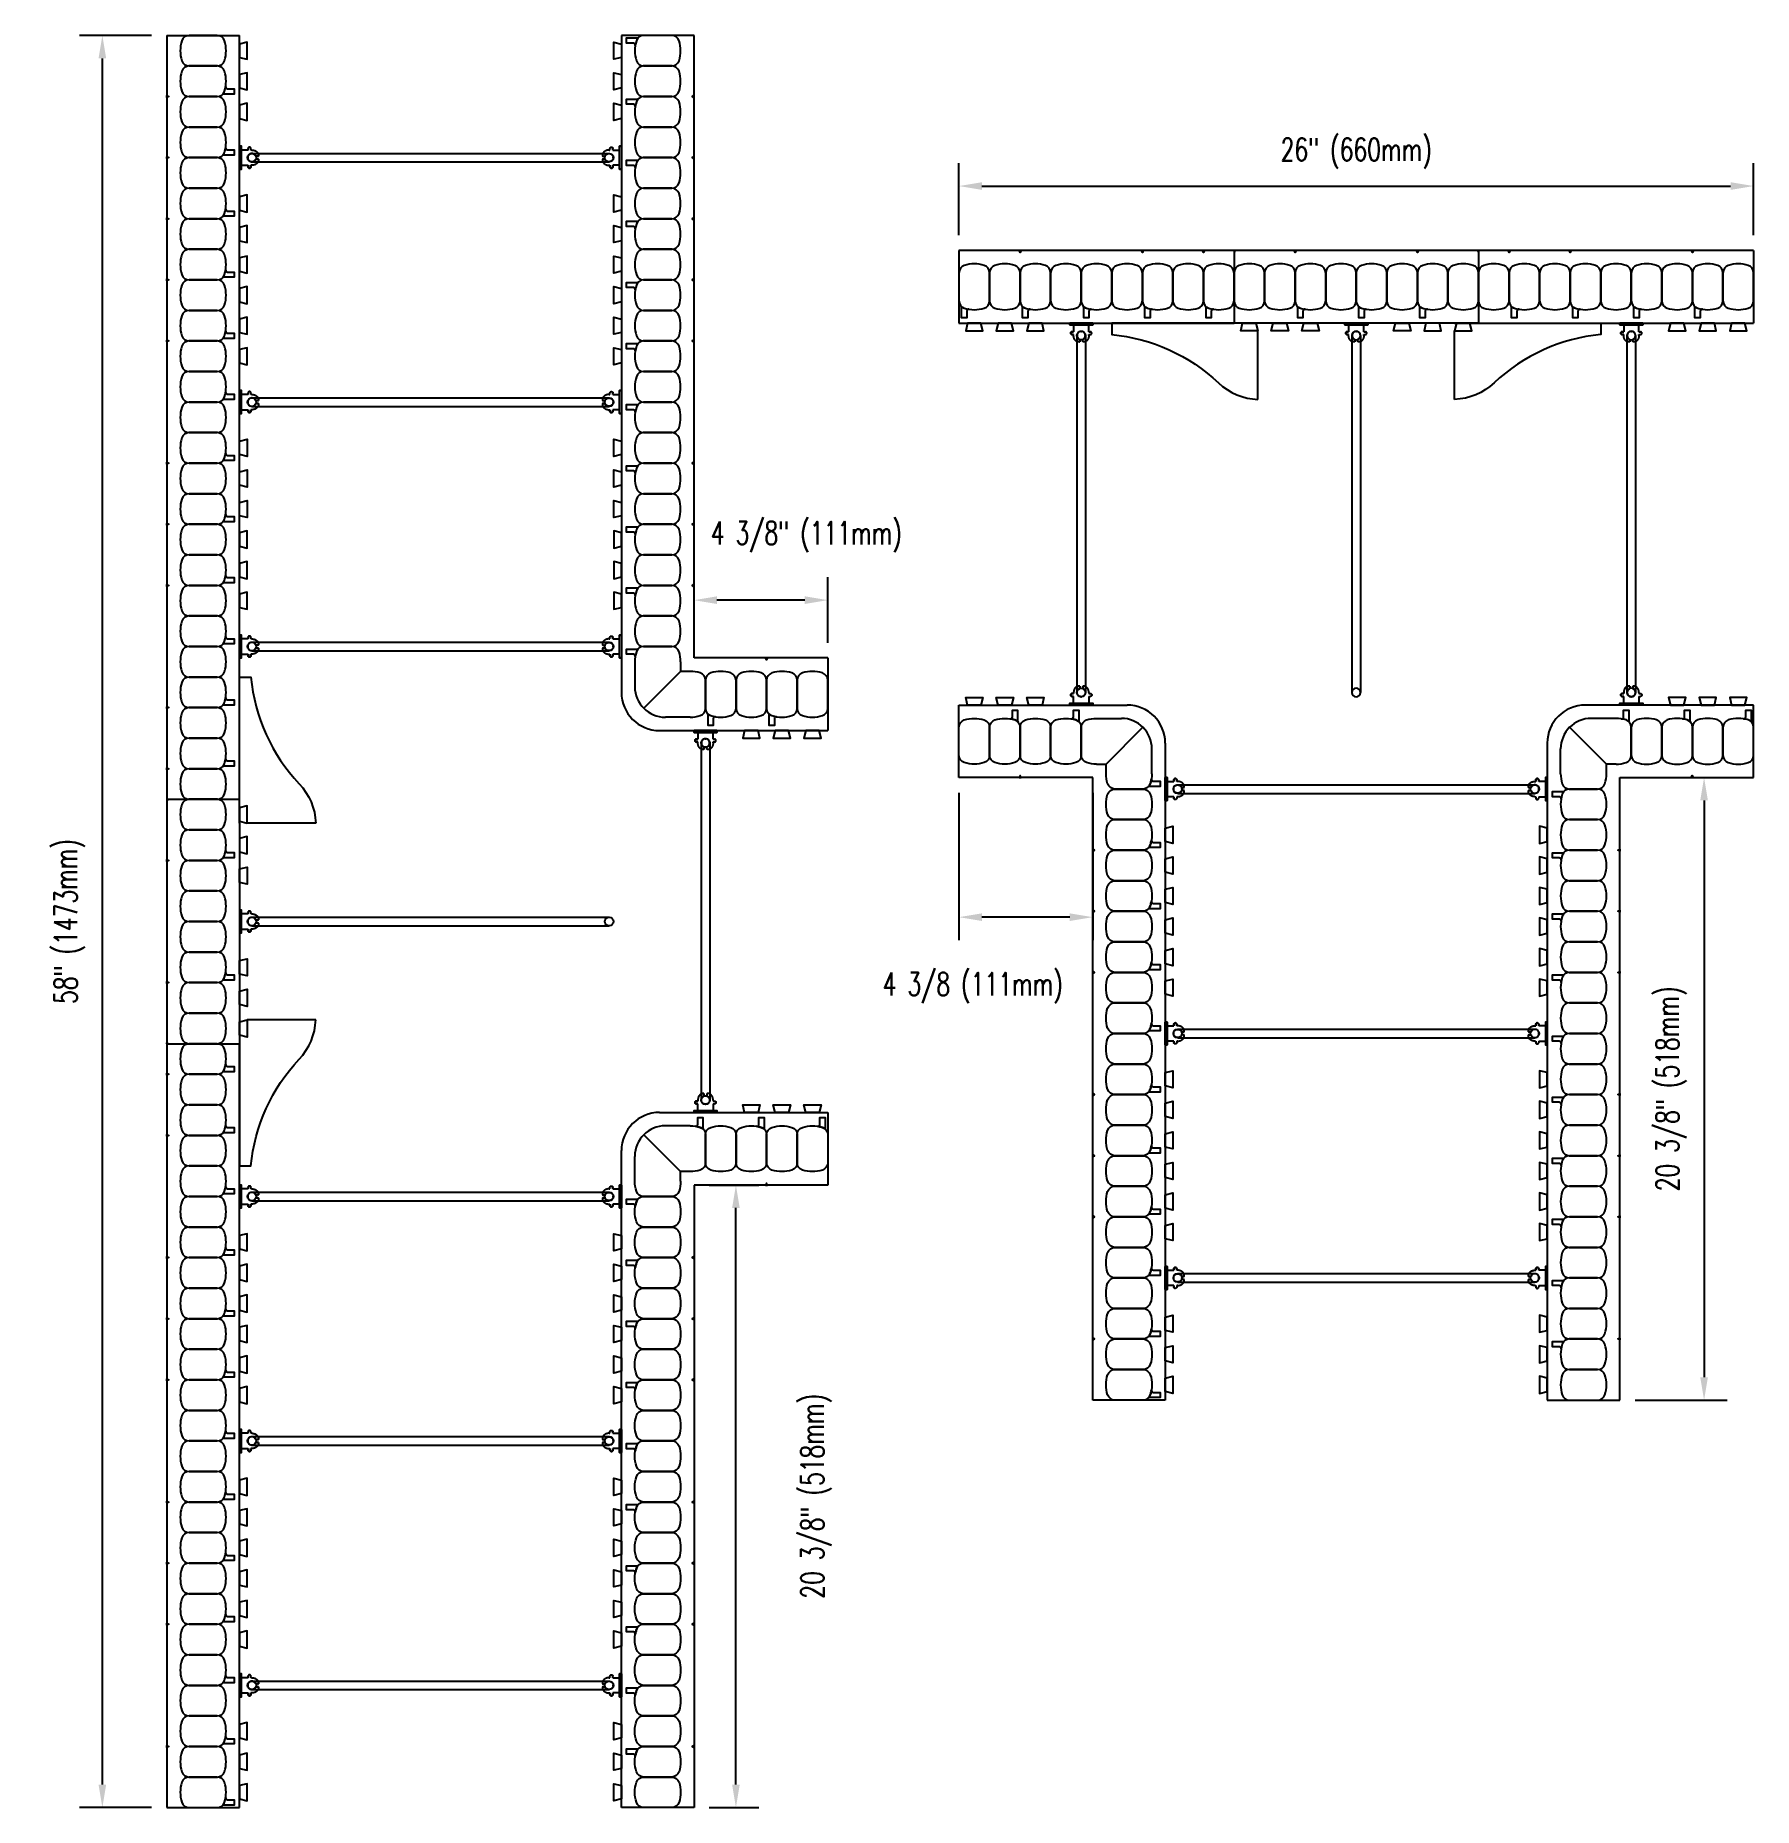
# Model space of a CAD drawing. Header units: inches. Extents: x 433.2 to 489.5, y 275.3 to 333.3.
import ezdxf

# ---------------------------------------------------------------- set-up
doc = ezdxf.new("R2010")
doc.units = ezdxf.units.IN
doc.header["$MEASUREMENT"] = 0
for name, color, linetype in [('line25', 2, 'Continuous'), ('LINE50', 5, 'Continuous'), ('LINE9', 9, 'Continuous'), ('TEXT', 4, 'Continuous')]:
    doc.layers.add(name, color=color, linetype=linetype)
doc.styles.add('DIM', font='romans.shx', dxfattribs={"width": 0.7})
doc.dimstyles.new('ext_8', dxfattribs={"dimscale": 8, "dimtxt": 0.09375, "dimasz": 0.09375, "dimexe": 0.09375, "dimexo": 0.0625, "dimgap": 0.0625, "dimtad": 1, "dimdec": 3, "dimzin": 3, "dimdsep": 46, "dimlunit": 4, "dimtxsty": 'DIM', "dimcen": 0.09, "dimdle": 0.09375, "dimclrt": 4, "dimadec": 0, "dimazin": 0, "dimtfac": 1, "dimtdec": 3, "dimtmove": 2, "dimatfit": 3, "dimfxl": 0, "dimfrac": 2, "dimtolj": 1, "dimtzin": 0, "dimarcsym": 0})

msp = doc.modelspace()

# ---------------------------------------------------------------- blocks, each defined once
blk = doc.blocks.new('*D30')
at = {"layer": 'Defpoints', "color": 0}
for p in [(454.785, 295.658), (456.156, 295.658), (454.785, 275.283)]:
    blk.add_point(p, dxfattribs=at)
at = {"layer": 'TEXT', "color": 0, "lineweight": -2}
for p, q in [((455.285, 295.658), (456.906, 295.658)), ((456.156, 276.033), (456.156, 294.908)), ((455.285, 275.283), (456.906, 275.283))]:
    blk.add_line(p, q, dxfattribs=at)
at = {"layer": 'TEXT', "color": 0}
for points in [[(456.031, 294.908), (456.281, 294.908), (456.156, 295.658)], [(456.031, 276.033), (456.281, 276.033), (456.156, 275.283)]]:
    blk.add_solid(points, dxfattribs=at)
at = {"layer": 'TEXT', "color": 4, "insert": (458.785, 285.471), "char_height": 0.75, "attachment_point": 5, "rotation": 90, "style": 'DIM'}
blk.add_mtext('\\A1;20 3/8" (518mm)', dxfattribs=at)
blk = doc.blocks.new('*D31')
at = {"layer": 'Defpoints', "color": 0}
for p in [(435.425, 333.283), (437.535, 333.283), (437.535, 275.283)]:
    blk.add_point(p, dxfattribs=at)
at = {"layer": 'TEXT', "color": 0, "lineweight": -2}
for p, q in [((437.035, 333.283), (434.675, 333.283)), ((435.425, 276.033), (435.425, 332.533)), ((437.035, 275.283), (434.675, 275.283))]:
    blk.add_line(p, q, dxfattribs=at)
at = {"layer": 'TEXT', "color": 0}
for points in [[(435.3, 332.533), (435.55, 332.533), (435.425, 333.283)], [(435.3, 276.033), (435.55, 276.033), (435.425, 275.283)]]:
    blk.add_solid(points, dxfattribs=at)
at = {"layer": 'TEXT', "color": 4, "insert": (434.353, 304.283), "char_height": 0.75, "attachment_point": 5, "rotation": 90, "style": 'DIM'}
blk.add_mtext('\\A1;58" (1473mm)', dxfattribs=at)
blk = doc.blocks.new('*D32')
at = {"layer": 'Defpoints', "color": 0}
for p in [(489.455, 328.354), (463.455, 326.244), (489.455, 326.244)]:
    blk.add_point(p, dxfattribs=at)
at = {"layer": 'TEXT', "color": 0, "lineweight": -2}
for p, q in [((463.455, 326.744), (463.455, 329.104)), ((489.455, 326.744), (489.455, 329.104)), ((464.205, 328.354), (488.705, 328.354))]:
    blk.add_line(p, q, dxfattribs=at)
at = {"layer": 'TEXT', "color": 0}
for points in [[(464.205, 328.479), (464.205, 328.229), (463.455, 328.354)], [(488.705, 328.479), (488.705, 328.229), (489.455, 328.354)]]:
    blk.add_solid(points, dxfattribs=at)
at = {"layer": 'TEXT', "color": 4, "insert": (476.455, 329.426), "char_height": 0.75, "attachment_point": 5, "style": 'DIM'}
blk.add_mtext('\\A1;26" (660mm)', dxfattribs=at)
blk = doc.blocks.new('*D33')
at = {"layer": 'Defpoints', "color": 0}
for p in [(485.08, 308.994), (485.08, 288.619), (487.837, 288.619)]:
    blk.add_point(p, dxfattribs=at)
at = {"layer": 'TEXT', "color": 0, "lineweight": -2}
for p, q in [((485.58, 308.994), (488.587, 308.994)), ((487.837, 308.244), (487.837, 289.369)), ((485.58, 288.619), (488.587, 288.619))]:
    blk.add_line(p, q, dxfattribs=at)
at = {"layer": 'TEXT', "color": 0}
for points in [[(487.712, 308.244), (487.962, 308.244), (487.837, 308.994)], [(487.712, 289.369), (487.962, 289.369), (487.837, 288.619)]]:
    blk.add_solid(points, dxfattribs=at)
at = {"layer": 'TEXT', "color": 4, "insert": (486.765, 298.806), "char_height": 0.75, "attachment_point": 5, "rotation": 90, "style": 'DIM'}
blk.add_mtext('\\A1;20 3/8" (518mm)', dxfattribs=at)
blk = doc.blocks.new('*D29')
at = {"layer": 'Defpoints', "color": 0}
for p in [(454.785, 314.801), (454.785, 312.908), (459.16, 312.908)]:
    blk.add_point(p, dxfattribs=at)
at = {"layer": 'TEXT', "color": 0, "lineweight": -2}
for p, q in [((454.785, 313.408), (454.785, 315.551)), ((459.16, 313.408), (459.16, 315.551)), ((458.41, 314.801), (455.535, 314.801))]:
    blk.add_line(p, q, dxfattribs=at)
at = {"layer": 'TEXT', "color": 0}
for points in [[(455.535, 314.926), (455.535, 314.676), (454.785, 314.801)], [(458.41, 314.926), (458.41, 314.676), (459.16, 314.801)]]:
    blk.add_solid(points, dxfattribs=at)
at = {"layer": 'TEXT', "color": 4, "insert": (458.463, 316.873), "char_height": 0.75, "attachment_point": 5, "style": 'DIM'}
blk.add_mtext('\\A1;4 3/8" (111mm)', dxfattribs=at)
blk = doc.blocks.new('Connector')
blk.add_point((0.271, 0))
at = {"layer": 'LINE9'}
for p, q in [((0, 0.375), (0, -0.375)), ((0.062, -0.375), (0.062, 0.375)), ((0.281, 0.25), (0.062, 0.25))]:
    blk.add_line(p, q, dxfattribs=at)
for points, weights in [([(0.007, 0.375), (0.004, 0.375), (0, 0.375)], [1, 0.972587069138, 0.950305488115]), ([(0.327, 0.343), (0.308, 0.343), (0.281, 0.317), (0.281, 0.297)], [1, 0.85355339, 0.85355339, 1]), ([(0.328, 0.343), (0.327, 0.343), (0.327, 0.343)], [1, 0.70710678, 1]), ([(0.375, 0.297), (0.375, 0.317), (0.348, 0.343), (0.329, 0.343)], [1, 0.85355339, 0.85355339, 1]), ([(0.406, 0.25), (0.546, 0.25), (0.619, 0.131)], [0.958404415409, 0.794674173519, 0.864651571113]), ([(0.619, 0.052), (0.612, 0.049), (0.604, 0.049)], [0.83615024178, 0.892081430621, 1]), ([(0, -0.375), (0.004, -0.375), (0.007, -0.375)], [0.950305488115, 0.972587069138, 1]), ([(0.281, -0.297), (0.281, -0.317), (0.308, -0.343), (0.327, -0.343)], [1, 0.85355339, 0.85355339, 1]), ([(0.327, -0.343), (0.281, -0.343), (0.281, -0.297)], [1, 0.70710678, 1]), ([(0.329, -0.343), (0.348, -0.343), (0.375, -0.317), (0.375, -0.297)], [1, 0.85355339, 0.85355339, 1]), ([(0.375, -0.297), (0.375, -0.343), (0.329, -0.343)], [1, 0.70710678, 1]), ([(0.619, -0.131), (0.546, -0.25), (0.406, -0.25)], [0.864651574428, 0.794674169686, 0.958404415195]), ([(0.604, -0.049), (0.612, -0.049), (0.619, -0.052)], [1, 0.89208144177, 0.836150253337])]:
    blk.add_rational_spline(points, weights, degree=2, dxfattribs=at)
for points, degree in [([(0, 0.375), (0.002, 0.375), (0.005, 0.375), (0.007, 0.375)], 3), ([(0.007, 0.375), (0.021, 0.375), (0.051, 0.375), (0.062, 0.375), (0.062, 0.375)], 3), ([(0.281, 0.25), (0.281, 0.297)], 1), ([(0.327, 0.343), (0.327, 0.343), (0.328, 0.343), (0.328, 0.343)], 3), ([(0.328, 0.343), (0.329, 0.343), (0.329, 0.343), (0.329, 0.343)], 3), ([(0.375, 0.25), (0.375, 0.297)], 1), ([(0.406, 0.25), (0.375, 0.25)], 1), ([(0.406, 0.25), (0.406, 0.25)], 1), ([(0.406, 0.25), (0.406, 0.25)], 1), ([(0.406, 0.25), (0.406, 0.25)], 1), ([(0.406, 0.25), (0.406, 0.25)], 1), ([(0.406, 0.25), (0.406, 0.25)], 1), ([(0.406, 0.25), (0.406, 0.25)], 1), ([(0.406, 0.25), (0.406, 0.25)], 1), ([(0.406, 0.25), (0.406, 0.25)], 1), ([(0.406, 0.25), (0.406, 0.25)], 1), ([(0.406, 0.25), (0.406, 0.25)], 1), ([(0.406, 0.25), (0.406, 0.25)], 1), ([(0.406, 0.25), (0.406, 0.25)], 1), ([(0.406, 0.25), (0.406, 0.25)], 1), ([(0.406, 0.25), (0.406, 0.25)], 1), ([(0.406, 0.25), (0.406, 0.25)], 1), ([(0.406, 0.25), (0.406, 0.25)], 1), ([(0.406, 0.25), (0.406, 0.25)], 1), ([(0.406, 0.25), (0.406, 0.25)], 1), ([(0.406, 0.25), (0.406, 0.25)], 1), ([(0.406, 0.25), (0.406, 0.25)], 1), ([(0.406, 0.25), (0.406, 0.25)], 1), ([(0.406, 0.25), (0.406, 0.25)], 1), ([(0.406, 0.25), (0.406, 0.25)], 1), ([(0.406, 0.25), (0.406, 0.25)], 1), ([(0.604, 0.049), (0.532, 0.049)], 1), ([(0.532, 0.049), (0.532, 0.049)], 1), ([(0.532, 0.049), (0.532, 0.049)], 1), ([(0.532, 0.049), (0.532, 0.049)], 1), ([(0.532, 0.049), (0.532, 0.049)], 1), ([(0.532, 0.049), (0.532, 0.049)], 1), ([(0.532, 0.049), (0.532, 0.049)], 1), ([(0.532, 0.049), (0.532, 0.049)], 1), ([(0.532, 0.049), (0.532, 0.049)], 1), ([(0.532, 0.049), (0.532, 0.049)], 1), ([(0.532, 0.049), (0.532, 0.049)], 1), ([(0.604, 0.049), (0.609, 0.049), (0.614, 0.05), (0.619, 0.052)], 3), ([(0.604, 0.049), (0.604, 0.049)], 1), ([(0.604, 0.049), (0.604, 0.049)], 1), ([(0.604, 0.049), (0.604, 0.049)], 1), ([(0.604, 0.049), (0.604, 0.049)], 1), ([(0.619, 0.131), (0.619, 0.052)], 1), ([(0.619, 0.131), (0.619, 0.131)], 1), ([(0.619, 0.131), (0.619, 0.131)], 1), ([(0.619, 0.131), (0.619, 0.131)], 1), ([(0.619, 0.131), (0.619, 0.131)], 1), ([(0.007, -0.375), (0.005, -0.375), (0.002, -0.375), (0, -0.375)], 3), ([(0.062, -0.375), (0.062, -0.375), (0.051, -0.375), (0.021, -0.375), (0.007, -0.375)], 3), ([(0.062, -0.25), (0.281, -0.25)], 1), ([(0.281, -0.297), (0.281, -0.25)], 1), ([(0.281, -0.25), (0.281, -0.297)], 1), ([(0.328, -0.343), (0.328, -0.343), (0.327, -0.343), (0.327, -0.343)], 3), ([(0.329, -0.343), (0.329, -0.343), (0.329, -0.343), (0.328, -0.343)], 3), ([(0.375, -0.25), (0.375, -0.297)], 1), ([(0.375, -0.297), (0.375, -0.25)], 1), ([(0.406, -0.25), (0.375, -0.25)], 1), ([(0.406, -0.25), (0.406, -0.25)], 1), ([(0.406, -0.25), (0.406, -0.25)], 1), ([(0.406, -0.25), (0.406, -0.25)], 1), ([(0.406, -0.25), (0.406, -0.25)], 1), ([(0.406, -0.25), (0.406, -0.25)], 1), ([(0.406, -0.25), (0.406, -0.25)], 1), ([(0.406, -0.25), (0.406, -0.25)], 1), ([(0.406, -0.25), (0.406, -0.25)], 1), ([(0.406, -0.25), (0.406, -0.25)], 1), ([(0.406, -0.25), (0.406, -0.25)], 1), ([(0.406, -0.25), (0.406, -0.25)], 1), ([(0.532, -0.049), (0.604, -0.049)], 1), ([(0.604, -0.049), (0.58, -0.049), (0.556, -0.049), (0.532, -0.049)], 3), ([(0.532, -0.049), (0.532, -0.049)], 1), ([(0.532, -0.049), (0.532, -0.049)], 1), ([(0.532, -0.049), (0.532, -0.049)], 1), ([(0.532, -0.049), (0.532, -0.049)], 1), ([(0.619, -0.052), (0.614, -0.05), (0.609, -0.049), (0.604, -0.049)], 3), ([(0.604, -0.049), (0.604, -0.049)], 1), ([(0.604, -0.049), (0.604, -0.049)], 1), ([(0.604, -0.049), (0.604, -0.049)], 1), ([(0.604, -0.049), (0.604, -0.049)], 1), ([(0.604, -0.049), (0.604, -0.049)], 1), ([(0.604, -0.049), (0.604, -0.049)], 1), ([(0.604, -0.049), (0.604, -0.049)], 1), ([(0.604, -0.049), (0.604, -0.049)], 1), ([(0.619, -0.052), (0.619, -0.131)], 1), ([(0.619, -0.131), (0.619, -0.131)], 1), ([(0.619, -0.131), (0.619, -0.131)], 1), ([(0.619, -0.131), (0.619, -0.131)], 1), ([(0.619, -0.131), (0.619, -0.131)], 1)]:
    blk.add_open_spline(points, degree=degree, dxfattribs=at)
for points, weights, knots in [([(0.062, 0.375), (0.062, 0.375), (0.046, 0.375), (0.03, 0.375), (0.007, 0.375)], [0.868718858569, 0.861102746415, 1, 0.861102734288, 0.868718859898], [0, 0, 0, 0.5, 0.5, 1, 1, 1]), ([(0.532, 0.049), (0.472, 0.203), (0.333, 0.113), (0.157, 0), (0.333, -0.113), (0.472, -0.203), (0.532, -0.049)], [0.899508922286, 0.599718215298, 1, 0.54226024, 1, 0.599718224335, 0.899508908749], [0, 0, 0, 0.318112, 0.318112, 0.681888, 0.681888, 1, 1, 1]), ([(0.007, -0.375), (0.03, -0.375), (0.046, -0.375), (0.062, -0.375), (0.062, -0.375)], [0.868718859319, 0.861102739573, 1, 0.861102742958, 0.868718858948], [0, 0, 0, 0.5, 0.5, 1, 1, 1])]:
    blk.add_rational_spline(points, weights, degree=2, knots=knots, dxfattribs=at)
blk = doc.blocks.new('*D34')
at = {"layer": 'Defpoints', "color": 0}
for p in [(463.455, 308.994), (467.83, 308.994), (463.455, 304.425)]:
    blk.add_point(p, dxfattribs=at)
at = {"layer": 'TEXT', "color": 0, "lineweight": -2}
for p, q in [((463.455, 308.494), (463.455, 303.675)), ((467.83, 308.494), (467.83, 303.675)), ((467.08, 304.425), (464.205, 304.425))]:
    blk.add_line(p, q, dxfattribs=at)
at = {"layer": 'TEXT', "color": 0}
for points in [[(464.205, 304.55), (464.205, 304.3), (463.455, 304.425)], [(467.08, 304.55), (467.08, 304.3), (467.83, 304.425)]]:
    blk.add_solid(points, dxfattribs=at)
at = {"layer": 'TEXT', "color": 4, "insert": (463.907, 302.111), "char_height": 0.75, "attachment_point": 5, "style": 'DIM'}
blk.add_mtext('\\A1;4 3/8 (111mm)', dxfattribs=at)
blk = doc.blocks.new('WEB_12_CENTRE_TOP')
for p, q in [((11.688, 0.141), (0, 0.141)), ((11.688, -0.141), (0, -0.141))]:
    blk.add_line(p, q)
for centre in [(0, 0), (11.688, 0)]:
    blk.add_circle(centre, 0.141)

# ---------------------------------------------------------------- dimensions: what is measured, and where the dimension line sits
at = {"layer": 'TEXT'}
for base, p1, p2, angle, text, picture, middle in [((435.4249, 333.2833), (437.5353, 275.2833), (437.5353, 333.2833), 90, '58" (1473mm)', '*D31', (434.3535, 304.2833)), ((487.8369, 288.6189), (485.0802, 308.9939), (485.0802, 288.6189), 270, '20 3/8" (518mm)', '*D33', (486.7654, 298.8064))]:
    dim = msp.add_linear_dim(base=base, p1=p1, p2=p2, angle=angle, text=text, dimstyle='ext_8', override={"dimdec": 3}, dxfattribs=at)
    dim.commit()
    dim.dimension.update_dxf_attribs({"geometry": picture, "text_midpoint": middle})
dim = msp.add_linear_dim(base=(489.4552, 328.3543), p1=(463.4552, 326.2439), p2=(489.4552, 326.2439), text='26" (660mm)', dimstyle='ext_8', override={"dimdec": 3}, dxfattribs=at)
dim.commit()
dim.dimension.update_dxf_attribs({"geometry": '*D32', "text_midpoint": (476.4552, 329.4257)})
for base, p1, p2, text, picture, middle in [((454.7853, 314.8012), (459.1603, 312.9083), (454.7853, 312.9083), '4 3/8" (111mm)', '*D29', (458.4635, 316.8726)), ((463.4552, 304.4245), (467.8302, 308.9939), (463.4552, 308.9939), '4 3/8 (111mm)', '*D34', (463.9072, 302.111))]:
    dim = msp.add_linear_dim(base=base, p1=p1, p2=p2, text=text, dimstyle='ext_8', override={"dimdec": 3}, dxfattribs=at)
    dim.commit()
    dim.dimension.update_dxf_attribs({"geometry": picture, "text_midpoint": middle, "dimtype": 160})
dim = msp.add_linear_dim(base=(456.1559, 295.6583), p1=(454.7853, 275.2833), p2=(454.7853, 295.6583), angle=90, text='20 3/8" (518mm)', dimstyle='ext_8', override={"dimdec": 3}, dxfattribs=at)
dim.commit()
dim.dimension.update_dxf_attribs({"geometry": '*D30', "text_midpoint": (458.7847, 285.4708), "dimtype": 160})

# ---------------------------------------------------------------- linework, layer by layer
at = {"layer": 'line25'}
for p, q in [((439.9103, 308.2833), (439.9103, 333.2833)), ((452.4103, 333.2833), (452.4103, 311.7833)), ((463.4552, 323.8689), (472.4552, 323.8689)), ((480.4552, 323.8689), (472.4552, 323.8689)), ((480.4552, 323.8689), (489.4552, 323.8689)), ((473.2364, 321.3705), (473.2364, 323.6189)), ((479.674, 321.3705), (479.674, 323.6189)), ((463.4552, 311.3689), (468.9552, 311.3689)), ((489.4552, 311.3689), (483.9552, 311.3689)), ((453.6603, 310.5333), (459.1603, 310.5333)), ((470.2052, 310.1189), (470.2052, 288.6189)), ((482.7052, 310.1189), (482.7052, 288.6189)), ((439.9103, 307.5021), (439.9103, 301.2833)), ((442.4087, 307.5021), (440.1603, 307.5021)), ((442.4087, 301.0645), (440.1603, 301.0645)), ((439.9103, 275.2833), (439.9103, 300.2833)), ((453.6603, 298.0333), (459.1603, 298.0333)), ((452.4103, 275.2833), (452.4103, 296.7833))]:
    msp.add_line(p, q, dxfattribs=at)
for points in [[(439.9103, 332.5644), (440.1603, 332.5021), (440.1603, 333.0644), (439.9103, 333.0021)], [(452.4103, 332.5644), (452.1603, 332.5021), (452.1603, 333.0644), (452.4103, 333.0021)], [(439.9103, 331.5644), (440.1603, 331.5021), (440.1603, 332.0644), (439.9103, 332.0021)], [(452.4103, 331.5644), (452.1603, 331.5021), (452.1603, 332.0644), (452.4103, 332.0021)], [(439.9103, 330.5644), (440.1603, 330.5021), (440.1603, 331.0644), (439.9103, 331.0021)], [(452.4103, 330.5644), (452.1603, 330.5021), (452.1603, 331.0644), (452.4103, 331.0021)], [(439.9103, 327.5644), (440.1603, 327.5021), (440.1603, 328.0644), (439.9103, 328.0021)], [(452.4103, 327.5644), (452.1603, 327.5021), (452.1603, 328.0644), (452.4103, 328.0021)], [(439.9103, 326.5644), (440.1603, 326.5021), (440.1603, 327.0644), (439.9103, 327.0021)], [(452.4103, 326.5644), (452.1603, 326.5021), (452.1603, 327.0644), (452.4103, 327.0021)], [(439.9103, 325.5644), (440.1603, 325.5021), (440.1603, 326.0644), (439.9103, 326.0021)], [(452.4103, 325.5644), (452.1603, 325.5021), (452.1603, 326.0644), (452.4103, 326.0021)], [(439.9103, 324.5644), (440.1603, 324.5021), (440.1603, 325.0644), (439.9103, 325.0021)], [(452.4103, 324.5644), (452.1603, 324.5021), (452.1603, 325.0644), (452.4103, 325.0021)], [(439.9103, 323.5644), (440.1603, 323.5021), (440.1603, 324.0644), (439.9103, 324.0021)], [(452.4103, 323.5644), (452.1603, 323.5021), (452.1603, 324.0644), (452.4103, 324.0021)], [(463.7364, 323.8689), (463.674, 323.6189), (464.2364, 323.6189), (464.174, 323.8689)], [(464.7364, 323.8689), (464.674, 323.6189), (465.2364, 323.6189), (465.174, 323.8689)], [(465.7364, 323.8689), (465.674, 323.6189), (466.2364, 323.6189), (466.174, 323.8689)], [(473.174, 323.8689), (473.2364, 323.6189), (472.674, 323.6189), (472.7364, 323.8689)], [(474.174, 323.8689), (474.2364, 323.6189), (473.674, 323.6189), (473.7364, 323.8689)], [(475.174, 323.8689), (475.2364, 323.6189), (474.674, 323.6189), (474.7364, 323.8689)], [(478.174, 323.8689), (478.2364, 323.6189), (477.674, 323.6189), (477.7364, 323.8689)], [(478.7364, 323.8689), (478.674, 323.6189), (479.2364, 323.6189), (479.174, 323.8689)], [(479.7364, 323.8689), (479.674, 323.6189), (480.2364, 323.6189), (480.174, 323.8689)], [(486.7364, 323.8689), (486.674, 323.6189), (487.2364, 323.6189), (487.174, 323.8689)], [(487.7364, 323.8689), (487.674, 323.6189), (488.2364, 323.6189), (488.174, 323.8689)], [(488.7364, 323.8689), (488.674, 323.6189), (489.2364, 323.6189), (489.174, 323.8689)], [(439.9103, 322.5644), (440.1603, 322.5021), (440.1603, 323.0644), (439.9103, 323.0021)], [(452.4103, 322.5644), (452.1603, 322.5021), (452.1603, 323.0644), (452.4103, 323.0021)], [(439.9103, 320.0021), (440.1603, 320.0645), (440.1603, 319.5021), (439.9103, 319.5645)], [(452.4103, 319.5645), (452.1603, 319.5021), (452.1603, 320.0645), (452.4103, 320.0021)], [(439.9103, 319.0021), (440.1603, 319.0645), (440.1603, 318.5021), (439.9103, 318.5645)], [(452.4103, 318.5645), (452.1603, 318.5021), (452.1603, 319.0645), (452.4103, 319.0021)], [(439.9103, 318.0021), (440.1603, 318.0645), (440.1603, 317.5021), (439.9103, 317.5645)], [(452.4103, 317.5645), (452.1603, 317.5021), (452.1603, 318.0645), (452.4103, 318.0021)], [(439.9103, 316.5645), (440.1603, 316.5021), (440.1603, 317.0645), (439.9103, 317.0021)], [(452.4103, 317.0021), (452.1603, 317.0645), (452.1603, 316.5021), (452.4103, 316.5645)], [(439.9103, 315.5645), (440.1603, 315.5021), (440.1603, 316.0645), (439.9103, 316.0021)], [(452.4103, 316.0021), (452.1603, 316.0645), (452.1603, 315.5021), (452.4103, 315.5645)], [(439.9103, 314.5645), (440.1603, 314.5021), (440.1603, 315.0645), (439.9103, 315.0021)], [(452.4103, 315.0021), (452.1603, 315.0645), (452.1603, 314.5021), (452.4103, 314.5645)], [(463.7364, 311.3689), (463.674, 311.6189), (464.2364, 311.6189), (464.174, 311.3689)], [(464.7364, 311.3689), (464.674, 311.6189), (465.2364, 311.6189), (465.174, 311.3689)], [(465.7364, 311.3689), (465.674, 311.6189), (466.2364, 311.6189), (466.174, 311.3689)], [(487.174, 311.3689), (487.2364, 311.6189), (486.674, 311.6189), (486.7364, 311.3689)], [(488.174, 311.3689), (488.2364, 311.6189), (487.674, 311.6189), (487.7364, 311.3689)], [(489.174, 311.3689), (489.2364, 311.6189), (488.674, 311.6189), (488.7364, 311.3689)], [(456.4415, 310.5333), (456.3792, 310.2833), (456.9415, 310.2833), (456.8792, 310.5333)], [(457.4415, 310.5333), (457.3792, 310.2833), (457.9415, 310.2833), (457.8792, 310.5333)], [(458.4415, 310.5333), (458.3792, 310.2833), (458.9415, 310.2833), (458.8792, 310.5333)], [(439.9103, 307.5645), (440.1603, 307.5021), (440.1603, 308.0645), (439.9103, 308.0021)], [(470.2052, 307.3377), (470.4552, 307.4), (470.4552, 306.8377), (470.2052, 306.9)], [(482.7052, 307.3377), (482.4552, 307.4), (482.4552, 306.8377), (482.7052, 306.9)], [(439.9103, 306.5645), (440.1603, 306.5021), (440.1603, 307.0645), (439.9103, 307.0021)], [(470.2052, 306.3377), (470.4552, 306.4), (470.4552, 305.8377), (470.2052, 305.9)], [(482.7052, 306.3377), (482.4552, 306.4), (482.4552, 305.8377), (482.7052, 305.9)], [(439.9103, 306.0021), (440.1603, 306.0645), (440.1603, 305.5021), (439.9103, 305.5645)], [(470.2052, 305.3377), (470.4552, 305.4), (470.4552, 304.8377), (470.2052, 304.9)], [(482.7052, 305.3377), (482.4552, 305.4), (482.4552, 304.8377), (482.7052, 304.9)], [(470.2052, 304.3377), (470.4552, 304.4), (470.4552, 303.8377), (470.2052, 303.9)], [(482.7052, 304.3377), (482.4552, 304.4), (482.4552, 303.8377), (482.7052, 303.9)], [(470.2052, 303.3377), (470.4552, 303.4), (470.4552, 302.8377), (470.2052, 302.9)], [(482.7052, 303.3377), (482.4552, 303.4), (482.4552, 302.8377), (482.7052, 302.9)], [(439.9103, 303.0021), (440.1603, 303.0645), (440.1603, 302.5021), (439.9103, 302.5645)], [(470.2052, 302.3377), (470.4552, 302.4), (470.4552, 301.8377), (470.2052, 301.9)], [(482.7052, 302.3377), (482.4552, 302.4), (482.4552, 301.8377), (482.7052, 301.9)], [(439.9103, 302.0021), (440.1603, 302.0645), (440.1603, 301.5021), (439.9103, 301.5645)], [(439.9103, 301.0021), (440.1603, 301.0645), (440.1603, 300.5021), (439.9103, 300.5645)], [(470.2052, 299.3377), (470.4552, 299.4), (470.4552, 298.8377), (470.2052, 298.9)], [(482.7052, 299.3377), (482.4552, 299.4), (482.4552, 298.8377), (482.7052, 298.9)], [(456.4415, 298.0333), (456.3792, 298.2833), (456.9415, 298.2833), (456.8792, 298.0333)], [(457.4415, 298.0333), (457.3792, 298.2833), (457.9415, 298.2833), (457.8792, 298.0333)], [(458.4415, 298.0333), (458.3792, 298.2833), (458.9415, 298.2833), (458.8792, 298.0333)], [(470.2052, 298.3377), (470.4552, 298.4), (470.4552, 297.8377), (470.2052, 297.9)], [(482.7052, 298.3377), (482.4552, 298.4), (482.4552, 297.8377), (482.7052, 297.9)], [(470.2052, 297.3377), (470.4552, 297.4), (470.4552, 296.8377), (470.2052, 296.9)], [(482.7052, 297.3377), (482.4552, 297.4), (482.4552, 296.8377), (482.7052, 296.9)], [(470.2052, 296.3377), (470.4552, 296.4), (470.4552, 295.8377), (470.2052, 295.9)], [(482.7052, 296.3377), (482.4552, 296.4), (482.4552, 295.8377), (482.7052, 295.9)], [(470.2052, 295.3377), (470.4552, 295.4), (470.4552, 294.8377), (470.2052, 294.9)], [(482.7052, 295.3377), (482.4552, 295.4), (482.4552, 294.8377), (482.7052, 294.9)], [(439.9103, 293.5645), (440.1603, 293.5021), (440.1603, 294.0645), (439.9103, 294.0021)], [(452.4103, 293.5645), (452.1603, 293.5021), (452.1603, 294.0645), (452.4103, 294.0021)], [(470.2052, 294.3377), (470.4552, 294.4), (470.4552, 293.8377), (470.2052, 293.9)], [(482.7052, 294.3377), (482.4552, 294.4), (482.4552, 293.8377), (482.7052, 293.9)], [(439.9103, 292.5645), (440.1603, 292.5021), (440.1603, 293.0645), (439.9103, 293.0021)], [(452.4103, 292.5645), (452.1603, 292.5021), (452.1603, 293.0645), (452.4103, 293.0021)], [(439.9103, 291.5645), (440.1603, 291.5021), (440.1603, 292.0645), (439.9103, 292.0021)], [(452.4103, 291.5645), (452.1603, 291.5021), (452.1603, 292.0645), (452.4103, 292.0021)], [(470.2052, 291.3377), (470.4552, 291.4), (470.4552, 290.8377), (470.2052, 290.9)], [(482.7052, 291.3377), (482.4552, 291.4), (482.4552, 290.8377), (482.7052, 290.9)], [(439.9103, 290.5645), (440.1603, 290.5021), (440.1603, 291.0645), (439.9103, 291.0021)], [(452.4103, 290.5645), (452.1603, 290.5021), (452.1603, 291.0645), (452.4103, 291.0021)], [(439.9103, 289.5645), (440.1603, 289.5021), (440.1603, 290.0645), (439.9103, 290.0021)], [(452.4103, 289.5645), (452.1603, 289.5021), (452.1603, 290.0645), (452.4103, 290.0021)], [(470.2052, 290.3377), (470.4552, 290.4), (470.4552, 289.8377), (470.2052, 289.9)], [(482.7052, 290.3377), (482.4552, 290.4), (482.4552, 289.8377), (482.7052, 289.9)], [(439.9103, 288.5645), (440.1603, 288.5021), (440.1603, 289.0645), (439.9103, 289.0021)], [(452.4103, 288.5645), (452.1603, 288.5021), (452.1603, 289.0645), (452.4103, 289.0021)], [(470.2052, 289.3377), (470.4552, 289.4), (470.4552, 288.8377), (470.2052, 288.9)], [(482.7052, 289.3377), (482.4552, 289.4), (482.4552, 288.8377), (482.7052, 288.9)], [(439.9103, 285.5644), (440.1603, 285.5021), (440.1603, 286.0644), (439.9103, 286.0021)], [(452.4078, 285.5644), (452.1578, 285.5021), (452.1578, 286.0644), (452.4078, 286.0021)], [(439.9103, 284.5644), (440.1603, 284.5021), (440.1603, 285.0644), (439.9103, 285.0021)], [(452.4078, 284.5644), (452.1578, 284.5021), (452.1578, 285.0644), (452.4078, 285.0021)], [(439.9103, 283.5644), (440.1603, 283.5021), (440.1603, 284.0644), (439.9103, 284.0021)], [(452.4078, 283.5644), (452.1578, 283.5021), (452.1578, 284.0644), (452.4078, 284.0021)], [(439.9103, 282.5644), (440.1603, 282.5021), (440.1603, 283.0644), (439.9103, 283.0021)], [(452.4078, 282.5644), (452.1578, 282.5021), (452.1578, 283.0644), (452.4078, 283.0021)], [(439.9103, 281.5644), (440.1603, 281.5021), (440.1603, 282.0644), (439.9103, 282.0021)], [(452.4078, 281.5644), (452.1578, 281.5021), (452.1578, 282.0644), (452.4078, 282.0021)], [(439.9103, 280.5644), (440.1603, 280.5021), (440.1603, 281.0644), (439.9103, 281.0021)], [(452.4078, 280.5644), (452.1578, 280.5021), (452.1578, 281.0644), (452.4078, 281.0021)], [(439.9129, 277.5644), (440.1629, 277.5021), (440.1629, 278.0644), (439.9129, 278.0021)], [(452.4103, 277.5644), (452.1603, 277.5021), (452.1603, 278.0644), (452.4103, 278.0021)], [(439.9129, 276.5644), (440.1629, 276.5021), (440.1629, 277.0644), (439.9129, 277.0021)], [(452.4103, 276.5644), (452.1603, 276.5021), (452.1603, 277.0644), (452.4103, 277.0021)], [(439.9129, 275.5644), (440.1629, 275.5021), (440.1629, 276.0644), (439.9129, 276.0021)], [(452.4103, 275.5644), (452.1603, 275.5021), (452.1603, 276.0644), (452.4103, 276.0021)]]:
    msp.add_lwpolyline(points, close=True, dxfattribs=at)
for points in [[(473.2364, 323.8689), (468.4552, 323.8689), (468.4552, 323.4939, -0.1663746), (471.946, 321.9124, 0.1806528), (473.2364, 321.3705, 0.1806528)], [(479.674, 323.8689), (484.4552, 323.8689), (484.4552, 323.4939, 0.1663746), (480.9644, 321.9124, -0.1806528), (479.674, 321.3705, -0.1806528)], [(439.9103, 307.5021), (439.9103, 312.2833), (440.2853, 312.2833, 0.1663746), (441.8668, 308.7925, -0.1806528), (442.4087, 307.5021, -0.1806528)], [(439.9103, 301.2833), (439.9103, 296.2833), (440.2853, 296.2833, -0.1663746), (441.8668, 299.7741, 0.1806528), (442.4087, 301.0645, 0.1806528)]]:
    msp.add_lwpolyline(points, format="xyb", dxfattribs=at)
msp.add_lwpolyline([(439.9103, 308.2833), (439.9103, 312.2833), (440.2853, 312.2833)], dxfattribs=at)
for centre, start, end in [((453.6603, 311.7833), 180, 270), ((468.9552, 310.1189), 0, 90), ((483.9552, 310.1189), 90, 180), ((453.6603, 296.7833), 90, 180)]:
    msp.add_arc(centre, 1.25, start, end, dxfattribs=at)
at = {"layer": 'LINE50'}
for p, q in [((437.5353, 333.2833), (439.9103, 333.2833)), ((437.5353, 333.2833), (437.5353, 308.2833)), ((454.7853, 333.2833), (452.4103, 333.2833)), ((454.7853, 312.9083), (454.7853, 333.2833)), ((463.4552, 326.2439), (463.4552, 323.8689)), ((472.4552, 326.2439), (463.4552, 326.2439)), ((480.4552, 326.2439), (472.4552, 326.2439)), ((489.4552, 326.2439), (480.4552, 326.2439)), ((489.4552, 326.2439), (489.4552, 323.8689)), ((459.1603, 312.9083), (454.7853, 312.9083)), ((459.1603, 312.9083), (459.1603, 310.5333)), ((463.4552, 308.9939), (463.4552, 311.3689)), ((489.4552, 308.9939), (489.4552, 311.3689)), ((467.8302, 308.9939), (463.4552, 308.9939)), ((467.8302, 288.6189), (467.8302, 308.9939)), ((485.0802, 288.6189), (485.0802, 308.9939)), ((485.0802, 308.9939), (489.4552, 308.9939)), ((437.5353, 308.2833), (437.5353, 300.2833)), ((437.5353, 300.2833), (437.5353, 275.2833)), ((459.1603, 298.0333), (459.1603, 295.6583)), ((459.1603, 295.6583), (454.7853, 295.6583)), ((454.7853, 295.6583), (454.7853, 275.2833)), ((470.2052, 288.6189), (467.8302, 288.6189)), ((482.7052, 288.6189), (485.0802, 288.6189)), ((437.5353, 275.2833), (439.9103, 275.2833)), ((454.7853, 275.2833), (452.4103, 275.2833))]:
    msp.add_line(p, q, dxfattribs=at)
at = {"layer": 'LINE9'}
for p, q in [((472.4552, 326.2439), (472.4552, 323.8689)), ((480.4552, 326.2439), (480.4552, 323.8689)), ((452.8478, 312.7833), (452.8478, 311.9708)), ((454.3478, 312.7833), (454.3478, 312.4708)), ((454.3478, 312.4708), (453.1407, 311.2637)), ((454.6603, 312.4708), (454.3478, 312.4708)), ((454.6603, 310.9708), (453.8478, 310.9708)), ((467.9552, 310.9314), (468.7677, 310.9314)), ((484.9552, 310.9314), (484.1427, 310.9314)), ((468.2677, 309.4314), (469.4748, 310.6385)), ((484.6427, 309.4314), (483.4356, 310.6385)), ((469.7677, 309.1189), (469.7677, 309.9314)), ((483.1427, 309.1189), (483.1427, 309.9314)), ((467.9552, 309.4314), (468.2677, 309.4314)), ((468.2677, 309.1189), (468.2677, 309.4314)), ((484.6427, 309.1189), (484.6427, 309.4314)), ((484.9552, 309.4314), (484.6427, 309.4314)), ((437.5353, 308.2833), (439.9103, 308.2833)), ((437.5353, 300.2833), (439.9103, 300.2833)), ((454.6603, 297.5958), (453.8478, 297.5958)), ((454.3478, 296.0958), (453.1407, 297.3029)), ((452.8478, 295.7833), (452.8478, 296.5958)), ((454.6603, 296.0958), (454.3478, 296.0958)), ((454.3478, 295.7833), (454.3478, 296.0958))]:
    msp.add_line(p, q, dxfattribs=at)
for points in [[(439.4213, 332.4564, 0.1576708), (439.4213, 333.1102, 0.3253046), (439.1834, 333.2833), (438.2623, 333.2833, 0.3253046), (438.0244, 333.1102, 0.1576708), (438.0244, 332.4564, 0.3253046), (438.2623, 332.2833), (439.1834, 332.2833, 0.3253046)], [(452.8994, 333.1102, 0.0372667), (452.862, 332.9565, 0.4630356), (452.8004, 333.0292), (452.5788, 333.0292), (452.5788, 333.2), (452.9249, 333.2, 0.1890024), (452.9673, 333.2167, 0.1284074)], [(452.8994, 333.1102, 0.1576708), (452.8994, 332.4564, 0.3253046), (453.1372, 332.2833), (454.0584, 332.2833, 0.3253046), (454.2963, 332.4564, 0.1576708), (454.2963, 333.1102, 0.3253046), (454.0584, 333.2833), (453.1372, 333.2833, 0.3253046)], [(439.4213, 331.4564, 0.1576708), (439.4213, 332.1102, 0.3253046), (439.1834, 332.2833), (438.2623, 332.2833, 0.3253046), (438.0244, 332.1102, 0.1576708), (438.0244, 331.4564, 0.3253046), (438.2623, 331.2833), (439.1834, 331.2833, 0.3253046)], [(452.8994, 332.1102, 0.1576708), (452.8994, 331.4564, 0.3253046), (453.1372, 331.2833), (454.0584, 331.2833, 0.3253046), (454.2963, 331.4564, 0.1576708), (454.2963, 332.1102, 0.3253046), (454.0584, 332.2833), (453.1372, 332.2833, 0.3253046)], [(439.4213, 330.4564, 0.1576708), (439.4213, 331.1102, 0.3253046), (439.1834, 331.2833), (438.2623, 331.2833, 0.3253046), (438.0244, 331.1102, 0.1576708), (438.0244, 330.4564, 0.3253046), (438.2623, 330.2833), (439.1834, 330.2833, 0.3253046)], [(439.4213, 331.4564, 0.0372667), (439.4586, 331.6101, 0.4630356), (439.5203, 331.5374), (439.7419, 331.5374), (439.7419, 331.3665), (439.3958, 331.3665, 0.1890024), (439.3533, 331.3499, 0.1284074)], [(452.8994, 331.1102, 0.0372667), (452.862, 330.9565, 0.4630356), (452.8004, 331.0292), (452.5788, 331.0292), (452.5788, 331.2), (452.9249, 331.2, 0.1890024), (452.9673, 331.2167, 0.1284074)], [(452.8994, 331.1102, 0.1576708), (452.8994, 330.4564, 0.3253046), (453.1372, 330.2833), (454.0584, 330.2833, 0.3253046), (454.2963, 330.4564, 0.1576708), (454.2963, 331.1102, 0.3253046), (454.0584, 331.2833), (453.1372, 331.2833, 0.3253046)], [(439.4213, 329.4564, 0.1576708), (439.4213, 330.1102, 0.3253046), (439.1834, 330.2833), (438.2623, 330.2833, 0.3253046), (438.0244, 330.1102, 0.1576708), (438.0244, 329.4564, 0.3253046), (438.2623, 329.2833), (439.1834, 329.2833, 0.3253046)], [(452.8994, 330.1102, 0.1576708), (452.8994, 329.4564, 0.3253046), (453.1372, 329.2833), (454.0584, 329.2833, 0.3253046), (454.2963, 329.4564, 0.1576708), (454.2963, 330.1102, 0.3253046), (454.0584, 330.2833), (453.1372, 330.2833, 0.3253046)], [(439.4213, 329.4564, 0.0372667), (439.4586, 329.6101, 0.4630356), (439.5203, 329.5374), (439.7419, 329.5374), (439.7419, 329.3665), (439.3958, 329.3665, 0.1890024), (439.3533, 329.3499, 0.1284074)], [(439.4213, 328.4564, 0.1576708), (439.4213, 329.1102, 0.3253046), (439.1834, 329.2833), (438.2623, 329.2833, 0.3253046), (438.0244, 329.1102, 0.1576708), (438.0244, 328.4564, 0.3253046), (438.2623, 328.2833), (439.1834, 328.2833, 0.3253046)], [(452.8994, 329.1102, 0.0372667), (452.862, 328.9565, 0.4630356), (452.8004, 329.0292), (452.5788, 329.0292), (452.5788, 329.2), (452.9249, 329.2, 0.1890024), (452.9673, 329.2167, 0.1284074)], [(452.8994, 329.1102, 0.1576708), (452.8994, 328.4564, 0.3253046), (453.1372, 328.2833), (454.0584, 328.2833, 0.3253046), (454.2963, 328.4564, 0.1576708), (454.2963, 329.1102, 0.3253046), (454.0584, 329.2833), (453.1372, 329.2833, 0.3253046)], [(439.4213, 327.4564, 0.1576708), (439.4213, 328.1102, 0.3253046), (439.1834, 328.2833), (438.2623, 328.2833, 0.3253046), (438.0244, 328.1102, 0.1576708), (438.0244, 327.4564, 0.3253046), (438.2623, 327.2833), (439.1834, 327.2833, 0.3253046)], [(452.8994, 328.1102, 0.1576708), (452.8994, 327.4564, 0.3253046), (453.1372, 327.2833), (454.0584, 327.2833, 0.3253046), (454.2963, 327.4564, 0.1576708), (454.2963, 328.1102, 0.3253046), (454.0584, 328.2833), (453.1372, 328.2833, 0.3253046)], [(439.4213, 326.4564, 0.1576708), (439.4213, 327.1102, 0.3253046), (439.1834, 327.2833), (438.2623, 327.2833, 0.3253046), (438.0244, 327.1102, 0.1576708), (438.0244, 326.4564, 0.3253046), (438.2623, 326.2833), (439.1834, 326.2833, 0.3253046)], [(439.4213, 327.4564, 0.0372667), (439.4586, 327.6101, 0.4630356), (439.5203, 327.5374), (439.7419, 327.5374), (439.7419, 327.3665), (439.3958, 327.3665, 0.1890024), (439.3533, 327.3499, 0.1284074)], [(452.8994, 327.1102, 0.0372667), (452.862, 326.9565, 0.4630356), (452.8004, 327.0292), (452.5788, 327.0292), (452.5788, 327.2), (452.9249, 327.2, 0.1890024), (452.9673, 327.2167, 0.1284074)], [(452.8994, 327.1102, 0.1576708), (452.8994, 326.4564, 0.3253046), (453.1372, 326.2833), (454.0584, 326.2833, 0.3253046), (454.2963, 326.4564, 0.1576708), (454.2963, 327.1102, 0.3253046), (454.0584, 327.2833), (453.1372, 327.2833, 0.3253046)], [(439.4213, 325.4564, 0.1576708), (439.4213, 326.1102, 0.3253046), (439.1834, 326.2833), (438.2623, 326.2833, 0.3253046), (438.0244, 326.1102, 0.1576708), (438.0244, 325.4564, 0.3253046), (438.2623, 325.2833), (439.1834, 325.2833, 0.3253046)], [(452.8994, 326.1102, 0.1576708), (452.8994, 325.4564, 0.3253046), (453.1372, 325.2833), (454.0584, 325.2833, 0.3253046), (454.2963, 325.4564, 0.1576708), (454.2963, 326.1102, 0.3253046), (454.0584, 326.2833), (453.1372, 326.2833, 0.3253046)], [(439.4213, 325.4564, 0.0372667), (439.4586, 325.6101, 0.4630356), (439.5203, 325.5374), (439.7419, 325.5374), (439.7419, 325.3665), (439.3958, 325.3665, 0.1890024), (439.3533, 325.3499, 0.1284074)], [(463.6283, 324.3579, 0.1576708), (464.2821, 324.3579, 0.3253046), (464.4552, 324.5958), (464.4552, 325.5169, 0.3253046), (464.2821, 325.7548, 0.1576708), (463.6283, 325.7548, 0.3253046), (463.4552, 325.5169), (463.4552, 324.5958, 0.3253046)], [(464.6283, 324.3579, 0.1576708), (465.2821, 324.3579, 0.3253046), (465.4552, 324.5958), (465.4552, 325.5169, 0.3253046), (465.2821, 325.7548, 0.1576708), (464.6283, 325.7548, 0.3253046), (464.4552, 325.5169), (464.4552, 324.5958, 0.3253046)], [(465.6283, 324.3579, 0.1576708), (466.2821, 324.3579, 0.3253046), (466.4552, 324.5958), (466.4552, 325.5169, 0.3253046), (466.2821, 325.7548, 0.1576708), (465.6283, 325.7548, 0.3253046), (465.4552, 325.5169), (465.4552, 324.5958, 0.3253046)], [(466.6283, 324.3579, 0.1576708), (467.2821, 324.3579, 0.3253046), (467.4552, 324.5958), (467.4552, 325.5169, 0.3253046), (467.2821, 325.7548, 0.1576708), (466.6283, 325.7548, 0.3253046), (466.4552, 325.5169), (466.4552, 324.5958, 0.3253046)], [(467.6283, 324.3579, 0.1576708), (468.2821, 324.3579, 0.3253046), (468.4552, 324.5958), (468.4552, 325.5169, 0.3253046), (468.2821, 325.7548, 0.1576708), (467.6283, 325.7548, 0.3253046), (467.4552, 325.5169), (467.4552, 324.5958, 0.3253046)], [(468.6283, 324.3579, 0.1576708), (469.2821, 324.3579, 0.3253046), (469.4552, 324.5958), (469.4552, 325.5169, 0.3253046), (469.2821, 325.7548, 0.1576708), (468.6283, 325.7548, 0.3253046), (468.4552, 325.5169), (468.4552, 324.5958, 0.3253046)], [(469.6283, 324.3579, 0.1576708), (470.2821, 324.3579, 0.3253046), (470.4552, 324.5958), (470.4552, 325.5169, 0.3253046), (470.2821, 325.7548, 0.1576708), (469.6283, 325.7548, 0.3253046), (469.4552, 325.5169), (469.4552, 324.5958, 0.3253046)], [(470.6283, 324.3579, 0.1576708), (471.2821, 324.3579, 0.3253046), (471.4552, 324.5958), (471.4552, 325.5169, 0.3253046), (471.2821, 325.7548, 0.1576708), (470.6283, 325.7548, 0.3253046), (470.4552, 325.5169), (470.4552, 324.5958, 0.3253046)], [(471.6283, 324.3579, 0.1576708), (472.2821, 324.3579, 0.3253046), (472.4552, 324.5958), (472.4552, 325.5169, 0.3253046), (472.2821, 325.7548, 0.1576708), (471.6283, 325.7548, 0.3253046), (471.4552, 325.5169), (471.4552, 324.5958, 0.3253046)], [(472.6283, 324.3579, 0.1576708), (473.2821, 324.3579, 0.3253046), (473.4552, 324.5958), (473.4552, 325.5169, 0.3253046), (473.2821, 325.7548, 0.1576708), (472.6283, 325.7548, 0.3253046), (472.4552, 325.5169), (472.4552, 324.5958, 0.3253046)], [(473.6283, 324.3579, 0.1576708), (474.2821, 324.3579, 0.3253046), (474.4552, 324.5958), (474.4552, 325.5169, 0.3253046), (474.2821, 325.7548, 0.1576708), (473.6283, 325.7548, 0.3253046), (473.4552, 325.5169), (473.4552, 324.5958, 0.3253046)], [(474.6283, 324.3579, 0.1576708), (475.2821, 324.3579, 0.3253046), (475.4552, 324.5958), (475.4552, 325.5169, 0.3253046), (475.2821, 325.7548, 0.1576708), (474.6283, 325.7548, 0.3253046), (474.4552, 325.5169), (474.4552, 324.5958, 0.3253046)], [(475.6283, 324.3579, 0.1576708), (476.2821, 324.3579, 0.3253046), (476.4552, 324.5958), (476.4552, 325.5169, 0.3253046), (476.2821, 325.7548, 0.1576708), (475.6283, 325.7548, 0.3253046), (475.4552, 325.5169), (475.4552, 324.5958, 0.3253046)], [(476.6283, 324.3579, 0.1576708), (477.2821, 324.3579, 0.3253046), (477.4552, 324.5958), (477.4552, 325.5169, 0.3253046), (477.2821, 325.7548, 0.1576708), (476.6283, 325.7548, 0.3253046), (476.4552, 325.5169), (476.4552, 324.5958, 0.3253046)], [(477.6283, 324.3579, 0.1576708), (478.2821, 324.3579, 0.3253046), (478.4552, 324.5958), (478.4552, 325.5169, 0.3253046), (478.2821, 325.7548, 0.1576708), (477.6283, 325.7548, 0.3253046), (477.4552, 325.5169), (477.4552, 324.5958, 0.3253046)], [(478.6283, 324.3579, 0.1576708), (479.2821, 324.3579, 0.3253046), (479.4552, 324.5958), (479.4552, 325.5169, 0.3253046), (479.2821, 325.7548, 0.1576708), (478.6283, 325.7548, 0.3253046), (478.4552, 325.5169), (478.4552, 324.5958, 0.3253046)], [(479.6283, 324.3579, 0.1576708), (480.2821, 324.3579, 0.3253046), (480.4552, 324.5958), (480.4552, 325.5169, 0.3253046), (480.2821, 325.7548, 0.1576708), (479.6283, 325.7548, 0.3253046), (479.4552, 325.5169), (479.4552, 324.5958, 0.3253046)], [(480.6283, 324.3579, 0.1576708), (481.2821, 324.3579, 0.3253046), (481.4552, 324.5958), (481.4552, 325.5169, 0.3253046), (481.2821, 325.7548, 0.1576708), (480.6283, 325.7548, 0.3253046), (480.4552, 325.5169), (480.4552, 324.5958, 0.3253046)], [(481.6283, 324.3579, 0.1576708), (482.2821, 324.3579, 0.3253046), (482.4552, 324.5958), (482.4552, 325.5169, 0.3253046), (482.2821, 325.7548, 0.1576708), (481.6283, 325.7548, 0.3253046), (481.4552, 325.5169), (481.4552, 324.5958, 0.3253046)], [(482.6283, 324.3579, 0.1576708), (483.2821, 324.3579, 0.3253046), (483.4552, 324.5958), (483.4552, 325.5169, 0.3253046), (483.2821, 325.7548, 0.1576708), (482.6283, 325.7548, 0.3253046), (482.4552, 325.5169), (482.4552, 324.5958, 0.3253046)], [(483.6283, 324.3579, 0.1576708), (484.2821, 324.3579, 0.3253046), (484.4552, 324.5958), (484.4552, 325.5169, 0.3253046), (484.2821, 325.7548, 0.1576708), (483.6283, 325.7548, 0.3253046), (483.4552, 325.5169), (483.4552, 324.5958, 0.3253046)], [(484.6283, 324.3579, 0.1576708), (485.2821, 324.3579, 0.3253046), (485.4552, 324.5958), (485.4552, 325.5169, 0.3253046), (485.2821, 325.7548, 0.1576708), (484.6283, 325.7548, 0.3253046), (484.4552, 325.5169), (484.4552, 324.5958, 0.3253046)], [(485.6283, 324.3579, 0.1576708), (486.2821, 324.3579, 0.3253046), (486.4552, 324.5958), (486.4552, 325.5169, 0.3253046), (486.2821, 325.7548, 0.1576708), (485.6283, 325.7548, 0.3253046), (485.4552, 325.5169), (485.4552, 324.5958, 0.3253046)], [(486.6283, 324.3579, 0.1576708), (487.2821, 324.3579, 0.3253046), (487.4552, 324.5958), (487.4552, 325.5169, 0.3253046), (487.2821, 325.7548, 0.1576708), (486.6283, 325.7548, 0.3253046), (486.4552, 325.5169), (486.4552, 324.5958, 0.3253046)], [(487.6283, 324.3579, 0.1576708), (488.2821, 324.3579, 0.3253046), (488.4552, 324.5958), (488.4552, 325.5169, 0.3253046), (488.2821, 325.7548, 0.1576708), (487.6283, 325.7548, 0.3253046), (487.4552, 325.5169), (487.4552, 324.5958, 0.3253046)], [(488.6283, 324.3579, 0.1576708), (489.2821, 324.3579, 0.3253046), (489.4552, 324.5958), (489.4552, 325.5169, 0.3253046), (489.2821, 325.7548, 0.1576708), (488.6283, 325.7548, 0.3253046), (488.4552, 325.5169), (488.4552, 324.5958, 0.3253046)], [(439.4213, 324.4564, 0.1576708), (439.4213, 325.1102, 0.3253046), (439.1834, 325.2833), (438.2623, 325.2833, 0.3253046), (438.0244, 325.1102, 0.1576708), (438.0244, 324.4564, 0.3253046), (438.2623, 324.2833), (439.1834, 324.2833, 0.3253046)], [(452.8994, 325.1102, 0.0372667), (452.862, 324.9565, 0.4630356), (452.8004, 325.0292), (452.5788, 325.0292), (452.5788, 325.2), (452.9249, 325.2, 0.1890024), (452.9673, 325.2167, 0.1284074)], [(452.8994, 325.1102, 0.1576708), (452.8994, 324.4564, 0.3253046), (453.1372, 324.2833), (454.0584, 324.2833, 0.3253046), (454.2963, 324.4564, 0.1576708), (454.2963, 325.1102, 0.3253046), (454.0584, 325.2833), (453.1372, 325.2833, 0.3253046)], [(439.4213, 323.4564, 0.1576708), (439.4213, 324.1102, 0.3253046), (439.1834, 324.2833), (438.2623, 324.2833, 0.3253046), (438.0244, 324.1102, 0.1576708), (438.0244, 323.4564, 0.3253046), (438.2623, 323.2833), (439.1834, 323.2833, 0.3253046)], [(452.8994, 324.1102, 0.1576708), (452.8994, 323.4564, 0.3253046), (453.1372, 323.2833), (454.0584, 323.2833, 0.3253046), (454.2963, 323.4564, 0.1576708), (454.2963, 324.1102, 0.3253046), (454.0584, 324.2833), (453.1372, 324.2833, 0.3253046)], [(463.6283, 324.3579, 0.0372667), (463.782, 324.3206, 0.4630356), (463.7093, 324.2589), (463.7093, 324.0373), (463.5385, 324.0373), (463.5385, 324.3834, 0.1890024), (463.5218, 324.4259, 0.1284074)], [(465.6283, 324.3579, 0.0372667), (465.782, 324.3206, 0.4630356), (465.7093, 324.2589), (465.7093, 324.0373), (465.5385, 324.0373), (465.5385, 324.3834, 0.1890024), (465.5218, 324.4259, 0.1284074)], [(467.6283, 324.3579, 0.0372667), (467.782, 324.3206, 0.4630356), (467.7093, 324.2589), (467.7093, 324.0373), (467.5385, 324.0373), (467.5385, 324.3834, 0.1890024), (467.5218, 324.4259, 0.1284074)], [(469.6283, 324.3579, 0.0372667), (469.782, 324.3206, 0.4630356), (469.7093, 324.2589), (469.7093, 324.0373), (469.5385, 324.0373), (469.5385, 324.3834, 0.1890024), (469.5218, 324.4259, 0.1284074)], [(471.6283, 324.3579, 0.0372667), (471.782, 324.3206, 0.4630356), (471.7093, 324.2589), (471.7093, 324.0373), (471.5385, 324.0373), (471.5385, 324.3834, 0.1890024), (471.5218, 324.4259, 0.1284074)], [(474.6283, 324.3579, 0.0372667), (474.782, 324.3206, 0.4630356), (474.7093, 324.2589), (474.7093, 324.0373), (474.5385, 324.0373), (474.5385, 324.3834, 0.1890024), (474.5218, 324.4259, 0.1284074)], [(476.6283, 324.3579, 0.0372667), (476.782, 324.3206, 0.4630356), (476.7093, 324.2589), (476.7093, 324.0373), (476.5385, 324.0373), (476.5385, 324.3834, 0.1890024), (476.5218, 324.4259, 0.1284074)], [(478.6283, 324.3579, 0.0372667), (478.782, 324.3206, 0.4630356), (478.7093, 324.2589), (478.7093, 324.0373), (478.5385, 324.0373), (478.5385, 324.3834, 0.1890024), (478.5218, 324.4259, 0.1284074)], [(481.6283, 324.3579, 0.0372667), (481.782, 324.3206, 0.4630356), (481.7093, 324.2589), (481.7093, 324.0373), (481.5385, 324.0373), (481.5385, 324.3834, 0.1890024), (481.5218, 324.4259, 0.1284074)], [(483.6283, 324.3579, 0.0372667), (483.782, 324.3206, 0.4630356), (483.7093, 324.2589), (483.7093, 324.0373), (483.5385, 324.0373), (483.5385, 324.3834, 0.1890024), (483.5218, 324.4259, 0.1284074)], [(485.6283, 324.3579, 0.0372667), (485.782, 324.3206, 0.4630356), (485.7093, 324.2589), (485.7093, 324.0373), (485.5385, 324.0373), (485.5385, 324.3834, 0.1890024), (485.5218, 324.4259, 0.1284074)], [(487.6283, 324.3579, 0.0372667), (487.782, 324.3206, 0.4630356), (487.7093, 324.2589), (487.7093, 324.0373), (487.5385, 324.0373), (487.5385, 324.3834, 0.1890024), (487.5218, 324.4259, 0.1284074)], [(439.4213, 322.4564, 0.1576708), (439.4213, 323.1102, 0.3253046), (439.1834, 323.2833), (438.2623, 323.2833, 0.3253046), (438.0244, 323.1102, 0.1576708), (438.0244, 322.4564, 0.3253046), (438.2623, 322.2833), (439.1834, 322.2833, 0.3253046)], [(439.4213, 323.4564, 0.0372667), (439.4586, 323.6101, 0.4630356), (439.5203, 323.5374), (439.7419, 323.5374), (439.7419, 323.3665), (439.3958, 323.3665, 0.1890024), (439.3533, 323.3499, 0.1284074)], [(452.8994, 323.1102, 0.0372667), (452.862, 322.9565, 0.4630356), (452.8004, 323.0292), (452.5788, 323.0292), (452.5788, 323.2), (452.9249, 323.2, 0.1890024), (452.9673, 323.2167, 0.1284074)], [(452.8994, 323.1102, 0.1576708), (452.8994, 322.4564, 0.3253046), (453.1372, 322.2833), (454.0584, 322.2833, 0.3253046), (454.2963, 322.4564, 0.1576708), (454.2963, 323.1102, 0.3253046), (454.0584, 323.2833), (453.1372, 323.2833, 0.3253046)], [(439.4213, 321.4564, 0.1576708), (439.4213, 322.1102, 0.3253046), (439.1834, 322.2833), (438.2623, 322.2833, 0.3253046), (438.0244, 322.1102, 0.1576708), (438.0244, 321.4564, 0.3253046), (438.2623, 321.2833), (439.1834, 321.2833, 0.3253046)], [(452.8994, 322.1102, 0.1576708), (452.8994, 321.4564, 0.3253046), (453.1372, 321.2833), (454.0584, 321.2833, 0.3253046), (454.2963, 321.4564, 0.1576708), (454.2963, 322.1102, 0.3253046), (454.0584, 322.2833), (453.1372, 322.2833, 0.3253046)], [(439.4213, 321.4564, 0.0372667), (439.4586, 321.6101, 0.4630356), (439.5203, 321.5374), (439.7419, 321.5374), (439.7419, 321.3665), (439.3958, 321.3665, 0.1890024), (439.3533, 321.3499, 0.1284074)], [(439.4213, 320.4564, 0.1576708), (439.4213, 321.1102, 0.3253046), (439.1834, 321.2833), (438.2623, 321.2833, 0.3253046), (438.0244, 321.1102, 0.1576708), (438.0244, 320.4564, 0.3253046), (438.2623, 320.2833), (439.1834, 320.2833, 0.3253046)], [(452.8994, 321.1102, 0.0372667), (452.862, 320.9565, 0.4630356), (452.8004, 321.0292), (452.5788, 321.0292), (452.5788, 321.2), (452.9249, 321.2, 0.1890024), (452.9673, 321.2167, 0.1284074)], [(452.8994, 321.1102, 0.1576708), (452.8994, 320.4564, 0.3253046), (453.1372, 320.2833), (454.0584, 320.2833, 0.3253046), (454.2963, 320.4564, 0.1576708), (454.2963, 321.1102, 0.3253046), (454.0584, 321.2833), (453.1372, 321.2833, 0.3253046)], [(439.4213, 319.4564, 0.1576708), (439.4213, 320.1102, 0.3253046), (439.1834, 320.2833), (438.2623, 320.2833, 0.3253046), (438.0244, 320.1102, 0.1576708), (438.0244, 319.4564, 0.3253046), (438.2623, 319.2833), (439.1834, 319.2833, 0.3253046)], [(452.8994, 320.1102, 0.1576708), (452.8994, 319.4564, 0.3253046), (453.1372, 319.2833), (454.0584, 319.2833, 0.3253046), (454.2963, 319.4564, 0.1576708), (454.2963, 320.1102, 0.3253046), (454.0584, 320.2833), (453.1372, 320.2833, 0.3253046)], [(439.4213, 319.4564, 0.0372667), (439.4586, 319.6101, 0.4630356), (439.5203, 319.5374), (439.7419, 319.5374), (439.7419, 319.3665), (439.3958, 319.3665, 0.1890024), (439.3533, 319.3499, 0.1284074)], [(439.4213, 318.4564, 0.1576708), (439.4213, 319.1102, 0.3253046), (439.1834, 319.2833), (438.2623, 319.2833, 0.3253046), (438.0244, 319.1102, 0.1576708), (438.0244, 318.4564, 0.3253046), (438.2623, 318.2833), (439.1834, 318.2833, 0.3253046)], [(452.8994, 319.1102, 0.0372667), (452.862, 318.9565, 0.4630356), (452.8004, 319.0292), (452.5788, 319.0292), (452.5788, 319.2), (452.9249, 319.2, 0.1890024), (452.9673, 319.2167, 0.1284074)], [(452.8994, 319.1102, 0.1576708), (452.8994, 318.4564, 0.3253046), (453.1372, 318.2833), (454.0584, 318.2833, 0.3253046), (454.2963, 318.4564, 0.1576708), (454.2963, 319.1102, 0.3253046), (454.0584, 319.2833), (453.1372, 319.2833, 0.3253046)], [(439.4213, 317.4564, 0.1576708), (439.4213, 318.1102, 0.3253046), (439.1834, 318.2833), (438.2623, 318.2833, 0.3253046), (438.0244, 318.1102, 0.1576708), (438.0244, 317.4564, 0.3253046), (438.2623, 317.2833), (439.1834, 317.2833, 0.3253046)], [(452.8994, 318.1102, 0.1576708), (452.8994, 317.4564, 0.3253046), (453.1372, 317.2833), (454.0584, 317.2833, 0.3253046), (454.2963, 317.4564, 0.1576708), (454.2963, 318.1102, 0.3253046), (454.0584, 318.2833), (453.1372, 318.2833, 0.3253046)], [(439.4213, 316.4564, 0.1576708), (439.4213, 317.1102, 0.3253046), (439.1834, 317.2833), (438.2623, 317.2833, 0.3253046), (438.0244, 317.1102, 0.1576708), (438.0244, 316.4564, 0.3253046), (438.2623, 316.2833), (439.1834, 316.2833, 0.3253046)], [(439.4213, 317.4564, 0.0372667), (439.4586, 317.6101, 0.4630356), (439.5203, 317.5374), (439.7419, 317.5374), (439.7419, 317.3665), (439.3958, 317.3665, 0.1890024), (439.3533, 317.3499, 0.1284074)], [(452.8994, 317.1102, 0.1576708), (452.8994, 316.4564, 0.3253046), (453.1372, 316.2833), (454.0584, 316.2833, 0.3253046), (454.2963, 316.4564, 0.1576708), (454.2963, 317.1102, 0.3253046), (454.0584, 317.2833), (453.1372, 317.2833, 0.3253046)], [(452.8994, 317.1102, 0.0372667), (452.862, 316.9565, 0.4630356), (452.8004, 317.0292), (452.5788, 317.0292), (452.5788, 317.2), (452.9249, 317.2, 0.1890024), (452.9673, 317.2167, 0.1284074)], [(439.4213, 315.4564, 0.1576708), (439.4213, 316.1102, 0.3253046), (439.1834, 316.2833), (438.2623, 316.2833, 0.3253046), (438.0244, 316.1102, 0.1576708), (438.0244, 315.4564, 0.3253046), (438.2623, 315.2833), (439.1834, 315.2833, 0.3253046)], [(452.8994, 316.1102, 0.1576708), (452.8994, 315.4564, 0.3253046), (453.1372, 315.2833), (454.0584, 315.2833, 0.3253046), (454.2963, 315.4564, 0.1576708), (454.2963, 316.1102, 0.3253046), (454.0584, 316.2833), (453.1372, 316.2833, 0.3253046)], [(439.4213, 315.4564, 0.0372667), (439.4586, 315.6101, 0.4630356), (439.5203, 315.5374), (439.7419, 315.5374), (439.7419, 315.3665), (439.3958, 315.3665, 0.1890024), (439.3533, 315.3499, 0.1284074)], [(439.4213, 314.4564, 0.1576708), (439.4213, 315.1102, 0.3253046), (439.1834, 315.2833), (438.2623, 315.2833, 0.3253046), (438.0244, 315.1102, 0.1576708), (438.0244, 314.4564, 0.3253046), (438.2623, 314.2833), (439.1834, 314.2833, 0.3253046)], [(452.8994, 315.1102, 0.0372667), (452.862, 314.9565, 0.4630356), (452.8004, 315.0292), (452.5788, 315.0292), (452.5788, 315.2), (452.9249, 315.2, 0.1890024), (452.9673, 315.2167, 0.1284074)], [(452.8994, 315.1102, 0.1576708), (452.8994, 314.4564, 0.3253046), (453.1372, 314.2833), (454.0584, 314.2833, 0.3253046), (454.2963, 314.4564, 0.1576708), (454.2963, 315.1102, 0.3253046), (454.0584, 315.2833), (453.1372, 315.2833, 0.3253046)], [(439.4213, 313.4564, 0.1576708), (439.4213, 314.1102, 0.3253046), (439.1834, 314.2833), (438.2623, 314.2833, 0.3253046), (438.0244, 314.1102, 0.1576708), (438.0244, 313.4564, 0.3253046), (438.2623, 313.2833), (439.1834, 313.2833, 0.3253046)], [(452.8994, 314.1102, 0.1576708), (452.8994, 313.4564, 0.3253046), (453.1372, 313.2833), (454.0584, 313.2833, 0.3253046), (454.2963, 313.4564, 0.1576708), (454.2963, 314.1102, 0.3253046), (454.0584, 314.2833), (453.1372, 314.2833, 0.3253046)], [(439.4213, 312.4564, 0.1576708), (439.4213, 313.1102, 0.3253046), (439.1834, 313.2833), (438.2623, 313.2833, 0.3253046), (438.0244, 313.1102, 0.1576708), (438.0244, 312.4564, 0.3253046), (438.2623, 312.2833), (439.1834, 312.2833, 0.3253046)], [(439.4213, 313.4564, 0.0372667), (439.4586, 313.6101, 0.4630356), (439.5203, 313.5374), (439.7419, 313.5374), (439.7419, 313.3665), (439.3958, 313.3665, 0.1890024), (439.3533, 313.3499, 0.1284074)], [(452.8994, 313.1102, 0.0372667), (452.862, 312.9565, 0.4630356), (452.8004, 313.0292), (452.5788, 313.0292), (452.5788, 313.2), (452.9249, 313.2, 0.1890024), (452.9673, 313.2167, 0.1284074)], [(439.4213, 311.4564, 0.1576708), (439.4213, 312.1102, 0.3253046), (439.1834, 312.2833), (438.2623, 312.2833, 0.3253046), (438.0244, 312.1102, 0.1576708), (438.0244, 311.4564, 0.3253046), (438.2623, 311.2833), (439.1834, 311.2833, 0.3253046)], [(455.3334, 311.0223, 0.1576708), (455.9872, 311.0223, 0.3253046), (456.1603, 311.2602), (456.1603, 312.1814, 0.3253046), (455.9872, 312.4192, 0.1576708), (455.3334, 312.4192, 0.3253046), (455.1603, 312.1814), (455.1603, 311.2602, 0.3253046)], [(456.3334, 311.0223, 0.1576708), (456.9872, 311.0223, 0.3253046), (457.1603, 311.2602), (457.1603, 312.1814, 0.3253046), (456.9872, 312.4192, 0.1576708), (456.3334, 312.4192, 0.3253046), (456.1603, 312.1814), (456.1603, 311.2602, 0.3253046)], [(457.3334, 311.0223, 0.1576708), (457.9872, 311.0223, 0.3253046), (458.1603, 311.2602), (458.1603, 312.1814, 0.3253046), (457.9872, 312.4192, 0.1576708), (457.3334, 312.4192, 0.3253046), (457.1603, 312.1814), (457.1603, 311.2602, 0.3253046)], [(458.3334, 311.0223, 0.1576708), (458.9872, 311.0223, 0.3253046), (459.1603, 311.2602), (459.1603, 312.1814, 0.3253046), (458.9872, 312.4192, 0.1576708), (458.3334, 312.4192, 0.3253046), (458.1603, 312.1814), (458.1603, 311.2602, 0.3253046)], [(439.4213, 311.4564, 0.0372667), (439.4586, 311.6101, 0.4630356), (439.5203, 311.5374), (439.7419, 311.5374), (439.7419, 311.3665), (439.3958, 311.3665, 0.1890024), (439.3533, 311.3499, 0.1284074)], [(439.4213, 310.4564, 0.1576708), (439.4213, 311.1102, 0.3253046), (439.1834, 311.2833), (438.2623, 311.2833, 0.3253046), (438.0244, 311.1102, 0.1576708), (438.0244, 310.4564, 0.3253046), (438.2623, 310.2833), (439.1834, 310.2833, 0.3253046)], [(455.3334, 311.0223, 0.0372667), (455.4871, 310.985, 0.4630356), (455.4144, 310.9233), (455.4144, 310.7017), (455.2436, 310.7017), (455.2436, 311.0478, 0.1890024), (455.2269, 311.0903, 0.1284074)], [(457.3334, 311.0223, 0.0372667), (457.4871, 310.985, 0.4630356), (457.4144, 310.9233), (457.4144, 310.7017), (457.2436, 310.7017), (457.2436, 311.0478, 0.1890024), (457.2269, 311.0903, 0.1284074)], [(463.6283, 310.8798, -0.1576708), (464.2821, 310.8798, -0.3253046), (464.4552, 310.642), (464.4552, 309.7208, -0.3253046), (464.2821, 309.4829, -0.1576708), (463.6283, 309.4829, -0.3253046), (463.4552, 309.7208), (463.4552, 310.642, -0.3253046)], [(464.6283, 310.8798, -0.1576708), (465.2821, 310.8798, -0.3253046), (465.4552, 310.642), (465.4552, 309.7208, -0.3253046), (465.2821, 309.4829, -0.1576708), (464.6283, 309.4829, -0.3253046), (464.4552, 309.7208), (464.4552, 310.642, -0.3253046)], [(465.2821, 310.8798, 0.0372667), (465.1284, 310.9172, 0.4630356), (465.2011, 310.9788), (465.2011, 311.2004), (465.372, 311.2004), (465.372, 310.8543, 0.1890024), (465.3886, 310.8119, 0.1284074)], [(465.6283, 310.8798, -0.1576708), (466.2821, 310.8798, -0.3253046), (466.4552, 310.642), (466.4552, 309.7208, -0.3253046), (466.2821, 309.4829, -0.1576708), (465.6283, 309.4829, -0.3253046), (465.4552, 309.7208), (465.4552, 310.642, -0.3253046)], [(466.6283, 310.8798, -0.1576708), (467.2821, 310.8798, -0.3253046), (467.4552, 310.642), (467.4552, 309.7208, -0.3253046), (467.2821, 309.4829, -0.1576708), (466.6283, 309.4829, -0.3253046), (466.4552, 309.7208), (466.4552, 310.642, -0.3253046)], [(467.2821, 310.8798, 0.0372667), (467.1284, 310.9172, 0.4630356), (467.2011, 310.9788), (467.2011, 311.2004), (467.372, 311.2004), (467.372, 310.8543, 0.1890024), (467.3886, 310.8119, 0.1284074)], [(485.2821, 310.8798, 0.0372667), (485.1284, 310.9172, 0.4630356), (485.2011, 310.9788), (485.2011, 311.2004), (485.372, 311.2004), (485.372, 310.8543, 0.1890024), (485.3886, 310.8119, 0.1284074)], [(486.2821, 310.8798, 0.1576708), (485.6283, 310.8798, 0.3253046), (485.4552, 310.642), (485.4552, 309.7208, 0.3253046), (485.6283, 309.4829, 0.1576708), (486.2821, 309.4829, 0.3253046), (486.4552, 309.7208), (486.4552, 310.642, 0.3253046)], [(487.2821, 310.8798, 0.1576708), (486.6283, 310.8798, 0.3253046), (486.4552, 310.642), (486.4552, 309.7208, 0.3253046), (486.6283, 309.4829, 0.1576708), (487.2821, 309.4829, 0.3253046), (487.4552, 309.7208), (487.4552, 310.642, 0.3253046)], [(487.2821, 310.8798, 0.0372667), (487.1284, 310.9172, 0.4630356), (487.2011, 310.9788), (487.2011, 311.2004), (487.372, 311.2004), (487.372, 310.8543, 0.1890024), (487.3886, 310.8119, 0.1284074)], [(488.2821, 310.8798, 0.1576708), (487.6283, 310.8798, 0.3253046), (487.4552, 310.642), (487.4552, 309.7208, 0.3253046), (487.6283, 309.4829, 0.1576708), (488.2821, 309.4829, 0.3253046), (488.4552, 309.7208), (488.4552, 310.642, 0.3253046)], [(489.2821, 310.8798, 0.1576708), (488.6283, 310.8798, 0.3253046), (488.4552, 310.642), (488.4552, 309.7208, 0.3253046), (488.6283, 309.4829, 0.1576708), (489.2821, 309.4829, 0.3253046), (489.4552, 309.7208), (489.4552, 310.642, 0.3253046)], [(489.2821, 310.8798, 0.0372667), (489.1284, 310.9172, 0.4630356), (489.2011, 310.9788), (489.2011, 311.2004), (489.372, 311.2004), (489.372, 310.8543, 0.1890024), (489.3886, 310.8119, 0.1284074)], [(439.4213, 309.4564, 0.1576708), (439.4213, 310.1102, 0.3253046), (439.1834, 310.2833), (438.2623, 310.2833, 0.3253046), (438.0244, 310.1102, 0.1576708), (438.0244, 309.4564, 0.3253046), (438.2623, 309.2833), (439.1834, 309.2833, 0.3253046)], [(439.4213, 308.4564, 0.1576708), (439.4213, 309.1102, 0.3253046), (439.1834, 309.2833), (438.2623, 309.2833, 0.3253046), (438.0244, 309.1102, 0.1576708), (438.0244, 308.4564, 0.3253046), (438.2623, 308.2833), (439.1834, 308.2833, 0.3253046)], [(439.4213, 309.4564, 0.0372667), (439.4586, 309.6101, 0.4630356), (439.5203, 309.5374), (439.7419, 309.5374), (439.7419, 309.3665), (439.3958, 309.3665, 0.1890024), (439.3533, 309.3499, 0.1284074)], [(469.7162, 308.4458, -0.1576708), (469.7162, 307.792, -0.3253046), (469.4783, 307.6189), (468.5571, 307.6189, -0.3253046), (468.3193, 307.792, -0.1576708), (468.3193, 308.4458, -0.3253046), (468.5571, 308.6189), (469.4783, 308.6189, -0.3253046)], [(469.7162, 308.792, 0.0372667), (469.7535, 308.9457, 0.4630356), (469.8152, 308.873), (470.0368, 308.873), (470.0368, 308.7021), (469.6907, 308.7021, 0.1890024), (469.6482, 308.6855, 0.1284074)], [(483.1943, 308.4458, 0.1576708), (483.1943, 307.792, 0.3253046), (483.4321, 307.6189), (484.3533, 307.6189, 0.3253046), (484.5912, 307.792, 0.1576708), (484.5912, 308.4458, 0.3253046), (484.3533, 308.6189), (483.4321, 308.6189, 0.3253046)], [(439.4213, 307.4564, 0.1576708), (439.4213, 308.1102, 0.3253046), (439.1834, 308.2833), (438.2623, 308.2833, 0.3253046), (438.0244, 308.1102, 0.1576708), (438.0244, 307.4564, 0.3253046), (438.2623, 307.2833), (439.1834, 307.2833, 0.3253046)], [(483.1943, 308.4458, 0.0372667), (483.1569, 308.2921, 0.4630356), (483.0953, 308.3648), (482.8737, 308.3648), (482.8737, 308.5356), (483.2198, 308.5356, 0.1890024), (483.2622, 308.5523, 0.1284074)], [(469.7162, 307.4458, -0.1576708), (469.7162, 306.792, -0.3253046), (469.4783, 306.6189), (468.5571, 306.6189, -0.3253046), (468.3193, 306.792, -0.1576708), (468.3193, 307.4458, -0.3253046), (468.5571, 307.6189), (469.4783, 307.6189, -0.3253046)], [(483.1943, 307.4458, 0.1576708), (483.1943, 306.792, 0.3253046), (483.4321, 306.6189), (484.3533, 306.6189, 0.3253046), (484.5912, 306.792, 0.1576708), (484.5912, 307.4458, 0.3253046), (484.3533, 307.6189), (483.4321, 307.6189, 0.3253046)], [(439.4213, 306.4564, 0.1576708), (439.4213, 307.1102, 0.3253046), (439.1834, 307.2833), (438.2623, 307.2833, 0.3253046), (438.0244, 307.1102, 0.1576708), (438.0244, 306.4564, 0.3253046), (438.2623, 306.2833), (439.1834, 306.2833, 0.3253046)], [(469.7162, 306.792, 0.0372667), (469.7535, 306.9457, 0.4630356), (469.8152, 306.873), (470.0368, 306.873), (470.0368, 306.7021), (469.6907, 306.7021, 0.1890024), (469.6482, 306.6855, 0.1284074)], [(439.4213, 305.4564, 0.1576708), (439.4213, 306.1102, 0.3253046), (439.1834, 306.2833), (438.2623, 306.2833, 0.3253046), (438.0244, 306.1102, 0.1576708), (438.0244, 305.4564, 0.3253046), (438.2623, 305.2833), (439.1834, 305.2833, 0.3253046)], [(439.4213, 306.4564, 0.0372667), (439.4586, 306.6101, 0.4630356), (439.5203, 306.5374), (439.7419, 306.5374), (439.7419, 306.3665), (439.3958, 306.3665, 0.1890024), (439.3533, 306.3499, 0.1284074)], [(469.7162, 306.4458, -0.1576708), (469.7162, 305.792, -0.3253046), (469.4783, 305.6189), (468.5571, 305.6189, -0.3253046), (468.3193, 305.792, -0.1576708), (468.3193, 306.4458, -0.3253046), (468.5571, 306.6189), (469.4783, 306.6189, -0.3253046)], [(483.1943, 306.4458, 0.0372667), (483.1569, 306.2921, 0.4630356), (483.0953, 306.3648), (482.8737, 306.3648), (482.8737, 306.5356), (483.2198, 306.5356, 0.1890024), (483.2622, 306.5523, 0.1284074)], [(483.1943, 306.4458, 0.1576708), (483.1943, 305.792, 0.3253046), (483.4321, 305.6189), (484.3533, 305.6189, 0.3253046), (484.5912, 305.792, 0.1576708), (484.5912, 306.4458, 0.3253046), (484.3533, 306.6189), (483.4321, 306.6189, 0.3253046)], [(439.4213, 304.4564, 0.1576708), (439.4213, 305.1102, 0.3253046), (439.1834, 305.2833), (438.2623, 305.2833, 0.3253046), (438.0244, 305.1102, 0.1576708), (438.0244, 304.4564, 0.3253046), (438.2623, 304.2833), (439.1834, 304.2833, 0.3253046)], [(469.7162, 305.4458, -0.1576708), (469.7162, 304.792, -0.3253046), (469.4783, 304.6189), (468.5571, 304.6189, -0.3253046), (468.3193, 304.792, -0.1576708), (468.3193, 305.4458, -0.3253046), (468.5571, 305.6189), (469.4783, 305.6189, -0.3253046)], [(483.1943, 305.4458, 0.1576708), (483.1943, 304.792, 0.3253046), (483.4321, 304.6189), (484.3533, 304.6189, 0.3253046), (484.5912, 304.792, 0.1576708), (484.5912, 305.4458, 0.3253046), (484.3533, 305.6189), (483.4321, 305.6189, 0.3253046)], [(469.7162, 304.4458, -0.1576708), (469.7162, 303.792, -0.3253046), (469.4783, 303.6189), (468.5571, 303.6189, -0.3253046), (468.3193, 303.792, -0.1576708), (468.3193, 304.4458, -0.3253046), (468.5571, 304.6189), (469.4783, 304.6189, -0.3253046)], [(469.7162, 304.792, 0.0372667), (469.7535, 304.9457, 0.4630356), (469.8152, 304.873), (470.0368, 304.873), (470.0368, 304.7021), (469.6907, 304.7021, 0.1890024), (469.6482, 304.6855, 0.1284074)], [(483.1943, 304.4458, 0.0372667), (483.1569, 304.2921, 0.4630356), (483.0953, 304.3648), (482.8737, 304.3648), (482.8737, 304.5356), (483.2198, 304.5356, 0.1890024), (483.2622, 304.5523, 0.1284074)], [(483.1943, 304.4458, 0.1576708), (483.1943, 303.792, 0.3253046), (483.4321, 303.6189), (484.3533, 303.6189, 0.3253046), (484.5912, 303.792, 0.1576708), (484.5912, 304.4458, 0.3253046), (484.3533, 304.6189), (483.4321, 304.6189, 0.3253046)], [(439.4213, 303.4564, 0.1576708), (439.4213, 304.1102, 0.3253046), (439.1834, 304.2833), (438.2623, 304.2833, 0.3253046), (438.0244, 304.1102, 0.1576708), (438.0244, 303.4564, 0.3253046), (438.2623, 303.2833), (439.1834, 303.2833, 0.3253046)], [(469.7162, 303.4458, -0.1576708), (469.7162, 302.792, -0.3253046), (469.4783, 302.6189), (468.5571, 302.6189, -0.3253046), (468.3193, 302.792, -0.1576708), (468.3193, 303.4458, -0.3253046), (468.5571, 303.6189), (469.4783, 303.6189, -0.3253046)], [(483.1943, 303.4458, 0.1576708), (483.1943, 302.792, 0.3253046), (483.4321, 302.6189), (484.3533, 302.6189, 0.3253046), (484.5912, 302.792, 0.1576708), (484.5912, 303.4458, 0.3253046), (484.3533, 303.6189), (483.4321, 303.6189, 0.3253046)], [(439.4213, 302.4564, 0.1576708), (439.4213, 303.1102, 0.3253046), (439.1834, 303.2833), (438.2623, 303.2833, 0.3253046), (438.0244, 303.1102, 0.1576708), (438.0244, 302.4564, 0.3253046), (438.2623, 302.2833), (439.1834, 302.2833, 0.3253046)], [(469.7162, 302.792, 0.0372667), (469.7535, 302.9457, 0.4630356), (469.8152, 302.873), (470.0368, 302.873), (470.0368, 302.7021), (469.6907, 302.7021, 0.1890024), (469.6482, 302.6855, 0.1284074)], [(439.4213, 301.4564, 0.1576708), (439.4213, 302.1102, 0.3253046), (439.1834, 302.2833), (438.2623, 302.2833, 0.3253046), (438.0244, 302.1102, 0.1576708), (438.0244, 301.4564, 0.3253046), (438.2623, 301.2833), (439.1834, 301.2833, 0.3253046)], [(439.4213, 302.4564, 0.0372667), (439.4586, 302.6101, 0.4630356), (439.5203, 302.5374), (439.7419, 302.5374), (439.7419, 302.3665), (439.3958, 302.3665, 0.1890024), (439.3533, 302.3499, 0.1284074)], [(439.4213, 302.4564, 0.0372667), (439.4586, 302.6101, 0.4630356), (439.5203, 302.5374), (439.7419, 302.5374), (439.7419, 302.3665), (439.3958, 302.3665, 0.1890024), (439.3533, 302.3499, 0.1284074)], [(469.7162, 302.4458, -0.1576708), (469.7162, 301.792, -0.3253046), (469.4783, 301.6189), (468.5571, 301.6189, -0.3253046), (468.3193, 301.792, -0.1576708), (468.3193, 302.4458, -0.3253046), (468.5571, 302.6189), (469.4783, 302.6189, -0.3253046)], [(483.1943, 302.4458, 0.0372667), (483.1569, 302.2921, 0.4630356), (483.0953, 302.3648), (482.8737, 302.3648), (482.8737, 302.5356), (483.2198, 302.5356, 0.1890024), (483.2622, 302.5523, 0.1284074)], [(483.1943, 302.4458, 0.1576708), (483.1943, 301.792, 0.3253046), (483.4321, 301.6189), (484.3533, 301.6189, 0.3253046), (484.5912, 301.792, 0.1576708), (484.5912, 302.4458, 0.3253046), (484.3533, 302.6189), (483.4321, 302.6189, 0.3253046)], [(469.7162, 301.4458, -0.1576708), (469.7162, 300.792, -0.3253046), (469.4783, 300.6189), (468.5571, 300.6189, -0.3253046), (468.3193, 300.792, -0.1576708), (468.3193, 301.4458, -0.3253046), (468.5571, 301.6189), (469.4783, 301.6189, -0.3253046)], [(483.1943, 301.4458, 0.1576708), (483.1943, 300.792, 0.3253046), (483.4321, 300.6189), (484.3533, 300.6189, 0.3253046), (484.5912, 300.792, 0.1576708), (484.5912, 301.4458, 0.3253046), (484.3533, 301.6189), (483.4321, 301.6189, 0.3253046)], [(439.4213, 300.4564, 0.1576708), (439.4213, 301.1102, 0.3253046), (439.1834, 301.2833), (438.2623, 301.2833, 0.3253046), (438.0244, 301.1102, 0.1576708), (438.0244, 300.4564, 0.3253046), (438.2623, 300.2833), (439.1834, 300.2833, 0.3253046)], [(469.7162, 300.4458, -0.1576708), (469.7162, 299.792, -0.3253046), (469.4783, 299.6189), (468.5571, 299.6189, -0.3253046), (468.3193, 299.792, -0.1576708), (468.3193, 300.4458, -0.3253046), (468.5571, 300.6189), (469.4783, 300.6189, -0.3253046)], [(469.7162, 300.792, 0.0372667), (469.7535, 300.9457, 0.4630356), (469.8152, 300.873), (470.0368, 300.873), (470.0368, 300.7021), (469.6907, 300.7021, 0.1890024), (469.6482, 300.6855, 0.1284074)], [(483.1943, 300.4458, 0.0372667), (483.1569, 300.2921, 0.4630356), (483.0953, 300.3648), (482.8737, 300.3648), (482.8737, 300.5356), (483.2198, 300.5356, 0.1890024), (483.2622, 300.5523, 0.1284074)], [(483.1943, 300.4458, 0.1576708), (483.1943, 299.792, 0.3253046), (483.4321, 299.6189), (484.3533, 299.6189, 0.3253046), (484.5912, 299.792, 0.1576708), (484.5912, 300.4458, 0.3253046), (484.3533, 300.6189), (483.4321, 300.6189, 0.3253046)], [(439.4213, 299.4564, 0.1576708), (439.4213, 300.1102, 0.3253046), (439.1834, 300.2833), (438.2623, 300.2833, 0.3253046), (438.0244, 300.1102, 0.1576708), (438.0244, 299.4564, 0.3253046), (438.2623, 299.2833), (439.1834, 299.2833, 0.3253046)], [(439.4213, 298.4564, 0.1576708), (439.4213, 299.1102, 0.3253046), (439.1834, 299.2833), (438.2623, 299.2833, 0.3253046), (438.0244, 299.1102, 0.1576708), (438.0244, 298.4564, 0.3253046), (438.2623, 298.2833), (439.1834, 298.2833, 0.3253046)], [(439.4213, 299.4564, 0.0372667), (439.4586, 299.6101, 0.4630356), (439.5203, 299.5374), (439.7419, 299.5374), (439.7419, 299.3665), (439.3958, 299.3665, 0.1890024), (439.3533, 299.3499, 0.1284074)], [(469.7162, 299.4458, -0.1576708), (469.7162, 298.792, -0.3253046), (469.4783, 298.6189), (468.5571, 298.6189, -0.3253046), (468.3193, 298.792, -0.1576708), (468.3193, 299.4458, -0.3253046), (468.5571, 299.6189), (469.4783, 299.6189, -0.3253046)], [(483.1943, 299.4458, 0.1576708), (483.1943, 298.792, 0.3253046), (483.4321, 298.6189), (484.3533, 298.6189, 0.3253046), (484.5912, 298.792, 0.1576708), (484.5912, 299.4458, 0.3253046), (484.3533, 299.6189), (483.4321, 299.6189, 0.3253046)], [(469.7162, 298.792, 0.0372667), (469.7535, 298.9457, 0.4630356), (469.8152, 298.873), (470.0368, 298.873), (470.0368, 298.7021), (469.6907, 298.7021, 0.1890024), (469.6482, 298.6855, 0.1284074)], [(439.4213, 297.4564, 0.1576708), (439.4213, 298.1102, 0.3253046), (439.1834, 298.2833), (438.2623, 298.2833, 0.3253046), (438.0244, 298.1102, 0.1576708), (438.0244, 297.4564, 0.3253046), (438.2623, 297.2833), (439.1834, 297.2833, 0.3253046)], [(469.7162, 298.4458, -0.1576708), (469.7162, 297.792, -0.3253046), (469.4783, 297.6189), (468.5571, 297.6189, -0.3253046), (468.3193, 297.792, -0.1576708), (468.3193, 298.4458, -0.3253046), (468.5571, 298.6189), (469.4783, 298.6189, -0.3253046)], [(483.1943, 298.4458, 0.0372667), (483.1569, 298.2921, 0.4630356), (483.0953, 298.3648), (482.8737, 298.3648), (482.8737, 298.5356), (483.2198, 298.5356, 0.1890024), (483.2622, 298.5523, 0.1284074)], [(483.1943, 298.4458, 0.1576708), (483.1943, 297.792, 0.3253046), (483.4321, 297.6189), (484.3533, 297.6189, 0.3253046), (484.5912, 297.792, 0.1576708), (484.5912, 298.4458, 0.3253046), (484.3533, 298.6189), (483.4321, 298.6189, 0.3253046)], [(439.4213, 297.4564, 0.0372667), (439.4586, 297.6101, 0.4630356), (439.5203, 297.5374), (439.7419, 297.5374), (439.7419, 297.3665), (439.3958, 297.3665, 0.1890024), (439.3533, 297.3499, 0.1284074)], [(454.9872, 297.5442, 0.0372667), (454.8335, 297.5816, 0.4630356), (454.9062, 297.6432), (454.9062, 297.8648), (455.0771, 297.8648), (455.0771, 297.5187, 0.1890024), (455.0937, 297.4763, 0.1284074)], [(455.3334, 297.5442, -0.1576708), (455.9872, 297.5442, -0.3253046), (456.1603, 297.3064), (456.1603, 296.3852, -0.3253046), (455.9872, 296.1473, -0.1576708), (455.3334, 296.1473, -0.3253046), (455.1603, 296.3852), (455.1603, 297.3064, -0.3253046)], [(456.3334, 297.5442, -0.1576708), (456.9872, 297.5442, -0.3253046), (457.1603, 297.3064), (457.1603, 296.3852, -0.3253046), (456.9872, 296.1473, -0.1576708), (456.3334, 296.1473, -0.3253046), (456.1603, 296.3852), (456.1603, 297.3064, -0.3253046)], [(456.9872, 297.5442, 0.0372667), (456.8335, 297.5816, 0.4630356), (456.9062, 297.6432), (456.9062, 297.8648), (457.0771, 297.8648), (457.0771, 297.5187, 0.1890024), (457.0937, 297.4763, 0.1284074)], [(457.3334, 297.5442, -0.1576708), (457.9872, 297.5442, -0.3253046), (458.1603, 297.3064), (458.1603, 296.3852, -0.3253046), (457.9872, 296.1473, -0.1576708), (457.3334, 296.1473, -0.3253046), (457.1603, 296.3852), (457.1603, 297.3064, -0.3253046)], [(458.3334, 297.5442, -0.1576708), (458.9872, 297.5442, -0.3253046), (459.1603, 297.3064), (459.1603, 296.3852, -0.3253046), (458.9872, 296.1473, -0.1576708), (458.3334, 296.1473, -0.3253046), (458.1603, 296.3852), (458.1603, 297.3064, -0.3253046)], [(458.9872, 297.5442, 0.0372667), (458.8335, 297.5816, 0.4630356), (458.9062, 297.6432), (458.9062, 297.8648), (459.0771, 297.8648), (459.0771, 297.5187, 0.1890024), (459.0937, 297.4763, 0.1284074)], [(469.7162, 297.4458, -0.1576708), (469.7162, 296.792, -0.3253046), (469.4783, 296.6189), (468.5571, 296.6189, -0.3253046), (468.3193, 296.792, -0.1576708), (468.3193, 297.4458, -0.3253046), (468.5571, 297.6189), (469.4783, 297.6189, -0.3253046)], [(483.1943, 297.4458, 0.1576708), (483.1943, 296.792, 0.3253046), (483.4321, 296.6189), (484.3533, 296.6189, 0.3253046), (484.5912, 296.792, 0.1576708), (484.5912, 297.4458, 0.3253046), (484.3533, 297.6189), (483.4321, 297.6189, 0.3253046)], [(439.4213, 296.4564, 0.1576708), (439.4213, 297.1102, 0.3253046), (439.1834, 297.2833), (438.2623, 297.2833, 0.3253046), (438.0244, 297.1102, 0.1576708), (438.0244, 296.4564, 0.3253046), (438.2623, 296.2833), (439.1834, 296.2833, 0.3253046)], [(469.7162, 296.4458, -0.1576708), (469.7162, 295.792, -0.3253046), (469.4783, 295.6189), (468.5571, 295.6189, -0.3253046), (468.3193, 295.792, -0.1576708), (468.3193, 296.4458, -0.3253046), (468.5571, 296.6189), (469.4783, 296.6189, -0.3253046)], [(469.7162, 296.792, 0.0372667), (469.7535, 296.9457, 0.4630356), (469.8152, 296.873), (470.0368, 296.873), (470.0368, 296.7021), (469.6907, 296.7021, 0.1890024), (469.6482, 296.6855, 0.1284074)], [(483.1943, 296.4458, 0.0372667), (483.1569, 296.2921, 0.4630356), (483.0953, 296.3648), (482.8737, 296.3648), (482.8737, 296.5356), (483.2198, 296.5356, 0.1890024), (483.2622, 296.5523, 0.1284074)], [(483.1943, 296.4458, 0.1576708), (483.1943, 295.792, 0.3253046), (483.4321, 295.6189), (484.3533, 295.6189, 0.3253046), (484.5912, 295.792, 0.1576708), (484.5912, 296.4458, 0.3253046), (484.3533, 296.6189), (483.4321, 296.6189, 0.3253046)], [(439.4213, 295.4564, 0.1576708), (439.4213, 296.1102, 0.3253046), (439.1834, 296.2833), (438.2623, 296.2833, 0.3253046), (438.0244, 296.1102, 0.1576708), (438.0244, 295.4564, 0.3253046), (438.2623, 295.2833), (439.1834, 295.2833, 0.3253046)], [(439.4213, 294.4564, 0.1576708), (439.4213, 295.1102, 0.3253046), (439.1834, 295.2833), (438.2623, 295.2833, 0.3253046), (438.0244, 295.1102, 0.1576708), (438.0244, 294.4564, 0.3253046), (438.2623, 294.2833), (439.1834, 294.2833, 0.3253046)], [(439.4213, 295.4564, 0.0372667), (439.4586, 295.6101, 0.4630356), (439.5203, 295.5374), (439.7419, 295.5374), (439.7419, 295.3665), (439.3958, 295.3665, 0.1890024), (439.3533, 295.3499, 0.1284074)], [(452.8994, 294.4564, -0.1576708), (452.8994, 295.1102, -0.3253046), (453.1372, 295.2833), (454.0584, 295.2833, -0.3253046), (454.2963, 295.1102, -0.1576708), (454.2963, 294.4564, -0.3253046), (454.0584, 294.2833), (453.1372, 294.2833, -0.3253046)], [(469.7162, 295.4458, -0.1576708), (469.7162, 294.792, -0.3253046), (469.4783, 294.6189), (468.5571, 294.6189, -0.3253046), (468.3193, 294.792, -0.1576708), (468.3193, 295.4458, -0.3253046), (468.5571, 295.6189), (469.4783, 295.6189, -0.3253046)], [(483.1943, 295.4458, 0.1576708), (483.1943, 294.792, 0.3253046), (483.4321, 294.6189), (484.3533, 294.6189, 0.3253046), (484.5912, 294.792, 0.1576708), (484.5912, 295.4458, 0.3253046), (484.3533, 295.6189), (483.4321, 295.6189, 0.3253046)], [(452.8994, 295.1102, 0.0372667), (452.862, 294.9565, 0.4630356), (452.8004, 295.0292), (452.5788, 295.0292), (452.5788, 295.2), (452.9249, 295.2, 0.1890024), (452.9673, 295.2167, 0.1284074)], [(469.7162, 294.792, 0.0372667), (469.7535, 294.9457, 0.4630356), (469.8152, 294.873), (470.0368, 294.873), (470.0368, 294.7021), (469.6907, 294.7021, 0.1890024), (469.6482, 294.6855, 0.1284074)], [(439.4213, 293.4564, 0.1576708), (439.4213, 294.1102, 0.3253046), (439.1834, 294.2833), (438.2623, 294.2833, 0.3253046), (438.0244, 294.1102, 0.1576708), (438.0244, 293.4564, 0.3253046), (438.2623, 293.2833), (439.1834, 293.2833, 0.3253046)], [(452.8994, 293.4564, -0.1576708), (452.8994, 294.1102, -0.3253046), (453.1372, 294.2833), (454.0584, 294.2833, -0.3253046), (454.2963, 294.1102, -0.1576708), (454.2963, 293.4564, -0.3253046), (454.0584, 293.2833), (453.1372, 293.2833, -0.3253046)], [(469.7162, 294.4458, -0.1576708), (469.7162, 293.792, -0.3253046), (469.4783, 293.6189), (468.5571, 293.6189, -0.3253046), (468.3193, 293.792, -0.1576708), (468.3193, 294.4458, -0.3253046), (468.5571, 294.6189), (469.4783, 294.6189, -0.3253046)], [(483.1943, 294.4458, 0.0372667), (483.1569, 294.2921, 0.4630356), (483.0953, 294.3648), (482.8737, 294.3648), (482.8737, 294.5356), (483.2198, 294.5356, 0.1890024), (483.2622, 294.5523, 0.1284074)], [(483.1943, 294.4458, 0.1576708), (483.1943, 293.792, 0.3253046), (483.4321, 293.6189), (484.3533, 293.6189, 0.3253046), (484.5912, 293.792, 0.1576708), (484.5912, 294.4458, 0.3253046), (484.3533, 294.6189), (483.4321, 294.6189, 0.3253046)], [(439.4213, 293.4564, 0.0372667), (439.4586, 293.6101, 0.4630356), (439.5203, 293.5374), (439.7419, 293.5374), (439.7419, 293.3665), (439.3958, 293.3665, 0.1890024), (439.3533, 293.3499, 0.1284074)], [(469.7162, 293.4458, -0.1576708), (469.7162, 292.792, -0.3253046), (469.4783, 292.6189), (468.5571, 292.6189, -0.3253046), (468.3193, 292.792, -0.1576708), (468.3193, 293.4458, -0.3253046), (468.5571, 293.6189), (469.4783, 293.6189, -0.3253046)], [(483.1943, 293.4458, 0.1576708), (483.1943, 292.792, 0.3253046), (483.4321, 292.6189), (484.3533, 292.6189, 0.3253046), (484.5912, 292.792, 0.1576708), (484.5912, 293.4458, 0.3253046), (484.3533, 293.6189), (483.4321, 293.6189, 0.3253046)], [(439.4213, 292.4564, 0.1576708), (439.4213, 293.1102, 0.3253046), (439.1834, 293.2833), (438.2623, 293.2833, 0.3253046), (438.0244, 293.1102, 0.1576708), (438.0244, 292.4564, 0.3253046), (438.2623, 292.2833), (439.1834, 292.2833, 0.3253046)], [(452.8994, 293.1102, 0.0372667), (452.862, 292.9565, 0.4630356), (452.8004, 293.0292), (452.5788, 293.0292), (452.5788, 293.2), (452.9249, 293.2, 0.1890024), (452.9673, 293.2167, 0.1284074)], [(452.8994, 292.4564, -0.1576708), (452.8994, 293.1102, -0.3253046), (453.1372, 293.2833), (454.0584, 293.2833, -0.3253046), (454.2963, 293.1102, -0.1576708), (454.2963, 292.4564, -0.3253046), (454.0584, 292.2833), (453.1372, 292.2833, -0.3253046)], [(469.7162, 292.792, 0.0372667), (469.7535, 292.9457, 0.4630356), (469.8152, 292.873), (470.0368, 292.873), (470.0368, 292.7021), (469.6907, 292.7021, 0.1890024), (469.6482, 292.6855, 0.1284074)], [(469.7162, 292.4458, -0.1576708), (469.7162, 291.792, -0.3253046), (469.4783, 291.6189), (468.5571, 291.6189, -0.3253046), (468.3193, 291.792, -0.1576708), (468.3193, 292.4458, -0.3253046), (468.5571, 292.6189), (469.4783, 292.6189, -0.3253046)], [(483.1943, 292.4458, 0.0372667), (483.1569, 292.2921, 0.4630356), (483.0953, 292.3648), (482.8737, 292.3648), (482.8737, 292.5356), (483.2198, 292.5356, 0.1890024), (483.2622, 292.5523, 0.1284074)], [(483.1943, 292.4458, 0.1576708), (483.1943, 291.792, 0.3253046), (483.4321, 291.6189), (484.3533, 291.6189, 0.3253046), (484.5912, 291.792, 0.1576708), (484.5912, 292.4458, 0.3253046), (484.3533, 292.6189), (483.4321, 292.6189, 0.3253046)], [(439.4213, 291.4564, 0.1576708), (439.4213, 292.1102, 0.3253046), (439.1834, 292.2833), (438.2623, 292.2833, 0.3253046), (438.0244, 292.1102, 0.1576708), (438.0244, 291.4564, 0.3253046), (438.2623, 291.2833), (439.1834, 291.2833, 0.3253046)], [(452.8994, 291.4564, -0.1576708), (452.8994, 292.1102, -0.3253046), (453.1372, 292.2833), (454.0584, 292.2833, -0.3253046), (454.2963, 292.1102, -0.1576708), (454.2963, 291.4564, -0.3253046), (454.0584, 291.2833), (453.1372, 291.2833, -0.3253046)], [(439.4213, 290.4564, 0.1576708), (439.4213, 291.1102, 0.3253046), (439.1834, 291.2833), (438.2623, 291.2833, 0.3253046), (438.0244, 291.1102, 0.1576708), (438.0244, 290.4564, 0.3253046), (438.2623, 290.2833), (439.1834, 290.2833, 0.3253046)], [(439.4213, 291.4564, 0.0372667), (439.4586, 291.6101, 0.4630356), (439.5203, 291.5374), (439.7419, 291.5374), (439.7419, 291.3665), (439.3958, 291.3665, 0.1890024), (439.3533, 291.3499, 0.1284074)], [(452.8994, 291.1102, 0.0372667), (452.862, 290.9565, 0.4630356), (452.8004, 291.0292), (452.5788, 291.0292), (452.5788, 291.2), (452.9249, 291.2, 0.1890024), (452.9673, 291.2167, 0.1284074)], [(452.8994, 290.4564, -0.1576708), (452.8994, 291.1102, -0.3253046), (453.1372, 291.2833), (454.0584, 291.2833, -0.3253046), (454.2963, 291.1102, -0.1576708), (454.2963, 290.4564, -0.3253046), (454.0584, 290.2833), (453.1372, 290.2833, -0.3253046)], [(469.7162, 291.4458, -0.1576708), (469.7162, 290.792, -0.3253046), (469.4783, 290.6189), (468.5571, 290.6189, -0.3253046), (468.3193, 290.792, -0.1576708), (468.3193, 291.4458, -0.3253046), (468.5571, 291.6189), (469.4783, 291.6189, -0.3253046)], [(483.1943, 291.4458, 0.1576708), (483.1943, 290.792, 0.3253046), (483.4321, 290.6189), (484.3533, 290.6189, 0.3253046), (484.5912, 290.792, 0.1576708), (484.5912, 291.4458, 0.3253046), (484.3533, 291.6189), (483.4321, 291.6189, 0.3253046)], [(469.7162, 290.4458, -0.1576708), (469.7162, 289.792, -0.3253046), (469.4783, 289.6189), (468.5571, 289.6189, -0.3253046), (468.3193, 289.792, -0.1576708), (468.3193, 290.4458, -0.3253046), (468.5571, 290.6189), (469.4783, 290.6189, -0.3253046)], [(469.7162, 290.792, 0.0372667), (469.7535, 290.9457, 0.4630356), (469.8152, 290.873), (470.0368, 290.873), (470.0368, 290.7021), (469.6907, 290.7021, 0.1890024), (469.6482, 290.6855, 0.1284074)], [(483.1943, 290.4458, 0.1576708), (483.1943, 289.792, 0.3253046), (483.4321, 289.6189), (484.3533, 289.6189, 0.3253046), (484.5912, 289.792, 0.1576708), (484.5912, 290.4458, 0.3253046), (484.3533, 290.6189), (483.4321, 290.6189, 0.3253046)], [(439.4213, 289.4564, 0.1576708), (439.4213, 290.1102, 0.3253046), (439.1834, 290.2833), (438.2623, 290.2833, 0.3253046), (438.0244, 290.1102, 0.1576708), (438.0244, 289.4564, 0.3253046), (438.2623, 289.2833), (439.1834, 289.2833, 0.3253046)], [(452.8994, 289.4564, -0.1576708), (452.8994, 290.1102, -0.3253046), (453.1372, 290.2833), (454.0584, 290.2833, -0.3253046), (454.2963, 290.1102, -0.1576708), (454.2963, 289.4564, -0.3253046), (454.0584, 289.2833), (453.1372, 289.2833, -0.3253046)], [(483.1943, 290.4458, 0.0372667), (483.1569, 290.2921, 0.4630356), (483.0953, 290.3648), (482.8737, 290.3648), (482.8737, 290.5356), (483.2198, 290.5356, 0.1890024), (483.2622, 290.5523, 0.1284074)], [(439.4213, 289.4564, 0.0372667), (439.4586, 289.6101, 0.4630356), (439.5203, 289.5374), (439.7419, 289.5374), (439.7419, 289.3665), (439.3958, 289.3665, 0.1890024), (439.3533, 289.3499, 0.1284074)], [(469.7162, 289.4458, -0.1576708), (469.7162, 288.792, -0.3253046), (469.4783, 288.6189), (468.5571, 288.6189, -0.3253046), (468.3193, 288.792, -0.1576708), (468.3193, 289.4458, -0.3253046), (468.5571, 289.6189), (469.4783, 289.6189, -0.3253046)], [(483.1943, 289.4458, 0.1576708), (483.1943, 288.792, 0.3253046), (483.4321, 288.6189), (484.3533, 288.6189, 0.3253046), (484.5912, 288.792, 0.1576708), (484.5912, 289.4458, 0.3253046), (484.3533, 289.6189), (483.4321, 289.6189, 0.3253046)], [(439.4213, 288.4564, 0.1576708), (439.4213, 289.1102, 0.3253046), (439.1834, 289.2833), (438.2623, 289.2833, 0.3253046), (438.0244, 289.1102, 0.1576708), (438.0244, 288.4564, 0.3253046), (438.2623, 288.2833), (439.1834, 288.2833, 0.3253046)], [(452.8994, 289.1102, 0.0372667), (452.862, 288.9565, 0.4630356), (452.8004, 289.0292), (452.5788, 289.0292), (452.5788, 289.2), (452.9249, 289.2, 0.1890024), (452.9673, 289.2167, 0.1284074)], [(452.8994, 288.4564, -0.1576708), (452.8994, 289.1102, -0.3253046), (453.1372, 289.2833), (454.0584, 289.2833, -0.3253046), (454.2963, 289.1102, -0.1576708), (454.2963, 288.4564, -0.3253046), (454.0584, 288.2833), (453.1372, 288.2833, -0.3253046)], [(469.7162, 288.792, 0.0372667), (469.7535, 288.9457, 0.4630356), (469.8152, 288.873), (470.0368, 288.873), (470.0368, 288.7021), (469.6907, 288.7021, 0.1890024), (469.6482, 288.6855, 0.1284074)], [(439.4213, 287.4564, 0.1576708), (439.4213, 288.1102, 0.3253046), (439.1834, 288.2833), (438.2623, 288.2833, 0.3253046), (438.0244, 288.1102, 0.1576708), (438.0244, 287.4564, 0.3253046), (438.2623, 287.2833), (439.1834, 287.2833, 0.3253046)], [(452.8994, 287.4564, -0.1576708), (452.8994, 288.1102, -0.3253046), (453.1372, 288.2833), (454.0584, 288.2833, -0.3253046), (454.2963, 288.1102, -0.1576708), (454.2963, 287.4564, -0.3253046), (454.0584, 287.2833), (453.1372, 287.2833, -0.3253046)], [(439.4213, 286.4564, 0.1576708), (439.4213, 287.1102, 0.3253046), (439.1834, 287.2833), (438.2623, 287.2833, 0.3253046), (438.0244, 287.1102, 0.1576708), (438.0244, 286.4564, 0.3253046), (438.2623, 286.2833), (439.1834, 286.2833, 0.3253046)], [(439.4213, 287.4564, 0.0372667), (439.4586, 287.6101, 0.4630356), (439.5203, 287.5374), (439.7419, 287.5374), (439.7419, 287.3665), (439.3958, 287.3665, 0.1890024), (439.3533, 287.3499, 0.1284074)], [(452.8994, 287.1102, 0.0372667), (452.862, 286.9565, 0.4630356), (452.8004, 287.0292), (452.5788, 287.0292), (452.5788, 287.2), (452.9249, 287.2, 0.1890024), (452.9673, 287.2167, 0.1284074)], [(452.8994, 286.4564, -0.1576708), (452.8994, 287.1102, -0.3253046), (453.1372, 287.2833), (454.0584, 287.2833, -0.3253046), (454.2963, 287.1102, -0.1576708), (454.2963, 286.4564, -0.3253046), (454.0584, 286.2833), (453.1372, 286.2833, -0.3253046)], [(439.4213, 285.4564, 0.1576708), (439.4213, 286.1102, 0.3253046), (439.1834, 286.2833), (438.2623, 286.2833, 0.3253046), (438.0244, 286.1102, 0.1576708), (438.0244, 285.4564, 0.3253046), (438.2623, 285.2833), (439.1834, 285.2833, 0.3253046)], [(452.8994, 285.4564, -0.1576708), (452.8994, 286.1102, -0.3253046), (453.1372, 286.2833), (454.0584, 286.2833, -0.3253046), (454.2963, 286.1102, -0.1576708), (454.2963, 285.4564, -0.3253046), (454.0584, 285.2833), (453.1372, 285.2833, -0.3253046)], [(439.4213, 285.4564, 0.0372667), (439.4586, 285.6101, 0.4630356), (439.5203, 285.5374), (439.7419, 285.5374), (439.7419, 285.3665), (439.3958, 285.3665, 0.1890024), (439.3533, 285.3499, 0.1284074)], [(439.4213, 284.4564, 0.1576708), (439.4213, 285.1102, 0.3253046), (439.1834, 285.2833), (438.2623, 285.2833, 0.3253046), (438.0244, 285.1102, 0.1576708), (438.0244, 284.4564, 0.3253046), (438.2623, 284.2833), (439.1834, 284.2833, 0.3253046)], [(452.8994, 285.1102, 0.0372667), (452.862, 284.9565, 0.4630356), (452.8004, 285.0292), (452.5788, 285.0292), (452.5788, 285.2), (452.9249, 285.2, 0.1890024), (452.9673, 285.2167, 0.1284074)], [(452.8994, 284.4564, -0.1576708), (452.8994, 285.1102, -0.3253046), (453.1372, 285.2833), (454.0584, 285.2833, -0.3253046), (454.2963, 285.1102, -0.1576708), (454.2963, 284.4564, -0.3253046), (454.0584, 284.2833), (453.1372, 284.2833, -0.3253046)], [(439.4213, 283.4564, 0.1576708), (439.4213, 284.1102, 0.3253046), (439.1834, 284.2833), (438.2623, 284.2833, 0.3253046), (438.0244, 284.1102, 0.1576708), (438.0244, 283.4564, 0.3253046), (438.2623, 283.2833), (439.1834, 283.2833, 0.3253046)], [(452.8994, 283.4564, -0.1576708), (452.8994, 284.1102, -0.3253046), (453.1372, 284.2833), (454.0584, 284.2833, -0.3253046), (454.2963, 284.1102, -0.1576708), (454.2963, 283.4564, -0.3253046), (454.0584, 283.2833), (453.1372, 283.2833, -0.3253046)], [(439.4213, 282.4564, 0.1576708), (439.4213, 283.1102, 0.3253046), (439.1834, 283.2833), (438.2623, 283.2833, 0.3253046), (438.0244, 283.1102, 0.1576708), (438.0244, 282.4564, 0.3253046), (438.2623, 282.2833), (439.1834, 282.2833, 0.3253046)], [(439.4213, 283.4564, 0.0372667), (439.4586, 283.6101, 0.4630356), (439.5203, 283.5374), (439.7419, 283.5374), (439.7419, 283.3665), (439.3958, 283.3665, 0.1890024), (439.3533, 283.3499, 0.1284074)], [(452.8994, 283.1102, 0.0372667), (452.862, 282.9565, 0.4630356), (452.8004, 283.0292), (452.5788, 283.0292), (452.5788, 283.2), (452.9249, 283.2, 0.1890024), (452.9673, 283.2167, 0.1284074)], [(452.8994, 282.4564, -0.1576708), (452.8994, 283.1102, -0.3253046), (453.1372, 283.2833), (454.0584, 283.2833, -0.3253046), (454.2963, 283.1102, -0.1576708), (454.2963, 282.4564, -0.3253046), (454.0584, 282.2833), (453.1372, 282.2833, -0.3253046)], [(439.4213, 281.4564, 0.1576708), (439.4213, 282.1102, 0.3253046), (439.1834, 282.2833), (438.2623, 282.2833, 0.3253046), (438.0244, 282.1102, 0.1576708), (438.0244, 281.4564, 0.3253046), (438.2623, 281.2833), (439.1834, 281.2833, 0.3253046)], [(452.8994, 281.4564, -0.1576708), (452.8994, 282.1102, -0.3253046), (453.1372, 282.2833), (454.0584, 282.2833, -0.3253046), (454.2963, 282.1102, -0.1576708), (454.2963, 281.4564, -0.3253046), (454.0584, 281.2833), (453.1372, 281.2833, -0.3253046)], [(439.4213, 281.4564, 0.0372667), (439.4586, 281.6101, 0.4630356), (439.5203, 281.5374), (439.7419, 281.5374), (439.7419, 281.3665), (439.3958, 281.3665, 0.1890024), (439.3533, 281.3499, 0.1284074)], [(439.4213, 280.4564, 0.1576708), (439.4213, 281.1102, 0.3253046), (439.1834, 281.2833), (438.2623, 281.2833, 0.3253046), (438.0244, 281.1102, 0.1576708), (438.0244, 280.4564, 0.3253046), (438.2623, 280.2833), (439.1834, 280.2833, 0.3253046)], [(452.8994, 281.1102, 0.0372667), (452.862, 280.9565, 0.4630356), (452.8004, 281.0292), (452.5788, 281.0292), (452.5788, 281.2), (452.9249, 281.2, 0.1890024), (452.9673, 281.2167, 0.1284074)], [(452.8994, 280.4564, -0.1576708), (452.8994, 281.1102, -0.3253046), (453.1372, 281.2833), (454.0584, 281.2833, -0.3253046), (454.2963, 281.1102, -0.1576708), (454.2963, 280.4564, -0.3253046), (454.0584, 280.2833), (453.1372, 280.2833, -0.3253046)], [(439.4213, 279.4564, 0.1576708), (439.4213, 280.1102, 0.3253046), (439.1834, 280.2833), (438.2623, 280.2833, 0.3253046), (438.0244, 280.1102, 0.1576708), (438.0244, 279.4564, 0.3253046), (438.2623, 279.2833), (439.1834, 279.2833, 0.3253046)], [(452.8994, 279.4564, -0.1576708), (452.8994, 280.1102, -0.3253046), (453.1372, 280.2833), (454.0584, 280.2833, -0.3253046), (454.2963, 280.1102, -0.1576708), (454.2963, 279.4564, -0.3253046), (454.0584, 279.2833), (453.1372, 279.2833, -0.3253046)], [(439.4213, 279.4564, 0.0372667), (439.4586, 279.6101, 0.4630356), (439.5203, 279.5374), (439.7419, 279.5374), (439.7419, 279.3665), (439.3958, 279.3665, 0.1890024), (439.3533, 279.3499, 0.1284074)], [(439.4213, 278.4564, 0.1576708), (439.4213, 279.1102, 0.3253046), (439.1834, 279.2833), (438.2623, 279.2833, 0.3253046), (438.0244, 279.1102, 0.1576708), (438.0244, 278.4564, 0.3253046), (438.2623, 278.2833), (439.1834, 278.2833, 0.3253046)], [(452.8994, 279.1102, 0.0372667), (452.862, 278.9565, 0.4630356), (452.8004, 279.0292), (452.5788, 279.0292), (452.5788, 279.2), (452.9249, 279.2, 0.1890024), (452.9673, 279.2167, 0.1284074)], [(452.8994, 278.4564, -0.1576708), (452.8994, 279.1102, -0.3253046), (453.1372, 279.2833), (454.0584, 279.2833, -0.3253046), (454.2963, 279.1102, -0.1576708), (454.2963, 278.4564, -0.3253046), (454.0584, 278.2833), (453.1372, 278.2833, -0.3253046)], [(439.4213, 277.4564, 0.1576708), (439.4213, 278.1102, 0.3253046), (439.1834, 278.2833), (438.2623, 278.2833, 0.3253046), (438.0244, 278.1102, 0.1576708), (438.0244, 277.4564, 0.3253046), (438.2623, 277.2833), (439.1834, 277.2833, 0.3253046)], [(452.8994, 277.4564, -0.1576708), (452.8994, 278.1102, -0.3253046), (453.1372, 278.2833), (454.0584, 278.2833, -0.3253046), (454.2963, 278.1102, -0.1576708), (454.2963, 277.4564, -0.3253046), (454.0584, 277.2833), (453.1372, 277.2833, -0.3253046)], [(439.4213, 276.4564, 0.1576708), (439.4213, 277.1102, 0.3253046), (439.1834, 277.2833), (438.2623, 277.2833, 0.3253046), (438.0244, 277.1102, 0.1576708), (438.0244, 276.4564, 0.3253046), (438.2623, 276.2833), (439.1834, 276.2833, 0.3253046)], [(439.4213, 277.4564, 0.0372667), (439.4586, 277.6101, 0.4630356), (439.5203, 277.5374), (439.7419, 277.5374), (439.7419, 277.3665), (439.3958, 277.3665, 0.1890024), (439.3533, 277.3499, 0.1284074)], [(452.8994, 276.4564, -0.1576708), (452.8994, 277.1102, -0.3253046), (453.1372, 277.2833), (454.0584, 277.2833, -0.3253046), (454.2963, 277.1102, -0.1576708), (454.2963, 276.4564, -0.3253046), (454.0584, 276.2833), (453.1372, 276.2833, -0.3253046)], [(452.8994, 277.1102, 0.0372667), (452.862, 276.9565, 0.4630356), (452.8004, 277.0292), (452.5788, 277.0292), (452.5788, 277.2), (452.9249, 277.2, 0.1890024), (452.9673, 277.2167, 0.1284074)], [(439.4213, 275.4564, 0.1576708), (439.4213, 276.1102, 0.3253046), (439.1834, 276.2833), (438.2623, 276.2833, 0.3253046), (438.0244, 276.1102, 0.1576708), (438.0244, 275.4564, 0.3253046), (438.2623, 275.2833), (439.1834, 275.2833, 0.3253046)], [(452.8994, 275.4564, -0.1576708), (452.8994, 276.1102, -0.3253046), (453.1372, 276.2833), (454.0584, 276.2833, -0.3253046), (454.2963, 276.1102, -0.1576708), (454.2963, 275.4564, -0.3253046), (454.0584, 275.2833), (453.1372, 275.2833, -0.3253046)], [(439.4213, 275.4564, 0.0372667), (439.4586, 275.6101, 0.4630356), (439.5203, 275.5374), (439.7419, 275.5374), (439.7419, 275.3665), (439.3958, 275.3665, 0.1890024), (439.3533, 275.3499, 0.1284074)]]:
    msp.add_lwpolyline(points, format="xyb", close=True, dxfattribs=at)
for points in [[(437.5353, 331.3145), (437.5998, 331.2833), (437.5353, 331.252)], [(454.7837, 331.3145), (454.7193, 331.2833), (454.7837, 331.252)], [(437.5353, 329.3145), (437.5998, 329.2833), (437.5353, 329.252)], [(454.7837, 329.3145), (454.7193, 329.2833), (454.7837, 329.252)], [(437.5353, 327.3145), (437.5998, 327.2833), (437.5353, 327.252)], [(454.7837, 327.3145), (454.7193, 327.2833), (454.7837, 327.252)], [(465.4865, 326.2439), (465.4552, 326.1794), (465.424, 326.2439)], [(465.4865, 326.2439), (465.4552, 326.1794), (465.424, 326.2439)], [(469.4865, 326.2439), (469.4552, 326.1794), (469.424, 326.2439)], [(469.4865, 326.2439), (469.4552, 326.1794), (469.424, 326.2439)], [(471.4865, 326.2439), (471.4552, 326.1794), (471.424, 326.2439)], [(474.4865, 326.2439), (474.4552, 326.1794), (474.424, 326.2439)], [(478.4865, 326.2439), (478.4552, 326.1794), (478.424, 326.2439)], [(481.4865, 326.2439), (481.4552, 326.1794), (481.424, 326.2439)], [(481.4865, 326.2439), (481.4552, 326.1794), (481.424, 326.2439)], [(483.4865, 326.2439), (483.4552, 326.1794), (483.424, 326.2439)], [(483.4865, 326.2439), (483.4552, 326.1794), (483.424, 326.2439)], [(487.4865, 326.2439), (487.4552, 326.1794), (487.424, 326.2439)], [(487.4865, 326.2439), (487.4552, 326.1794), (487.424, 326.2439)], [(487.4865, 326.2439), (487.4552, 326.1794), (487.424, 326.2439)], [(437.5353, 325.3145), (437.5998, 325.2833), (437.5353, 325.252)], [(454.7837, 325.3145), (454.7193, 325.2833), (454.7837, 325.252)], [(437.5353, 323.3145), (437.5998, 323.2833), (437.5353, 323.252)], [(454.7837, 323.3145), (454.7193, 323.2833), (454.7837, 323.252)], [(437.5353, 319.3145), (437.5998, 319.2833), (437.5353, 319.252)], [(454.7837, 319.3145), (454.7193, 319.2833), (454.7837, 319.252)], [(437.5353, 317.3145), (437.5998, 317.2833), (437.5353, 317.252)], [(454.7837, 317.3145), (454.7193, 317.2833), (454.7837, 317.252)], [(437.5353, 315.3145), (437.5998, 315.2833), (437.5353, 315.252)], [(437.5353, 315.3145), (437.5998, 315.2833), (437.5353, 315.252)], [(454.7837, 315.3145), (454.7193, 315.2833), (454.7837, 315.252)], [(454.7837, 315.3145), (454.7193, 315.2833), (454.7837, 315.252)], [(457.1916, 312.9083), (457.1603, 312.8438), (457.1291, 312.9083)], [(437.5353, 311.3145), (437.5998, 311.2833), (437.5353, 311.252)], [(437.5353, 309.3145), (437.5998, 309.2833), (437.5353, 309.252)], [(465.4865, 308.9939), (465.4552, 309.0584), (465.424, 308.9939)], [(487.4189, 308.9939), (487.4502, 309.0584), (487.4814, 308.9939)], [(437.5353, 306.3145), (437.5998, 306.2833), (437.5353, 306.252)], [(467.8302, 306.5876), (467.8947, 306.6189), (467.8302, 306.6501)], [(485.0802, 306.5876), (485.0157, 306.6189), (485.0802, 306.6501)], [(467.8302, 304.5876), (467.8947, 304.6189), (467.8302, 304.6501)], [(485.0802, 304.5876), (485.0157, 304.6189), (485.0802, 304.6501)], [(437.5353, 302.3145), (437.5998, 302.2833), (437.5353, 302.252)], [(467.8302, 302.5876), (467.8947, 302.6189), (467.8302, 302.6501)], [(485.0802, 302.5876), (485.0157, 302.6189), (485.0802, 302.6501)], [(437.5353, 299.3145), (437.5998, 299.2833), (437.5353, 299.252)], [(467.8302, 298.5876), (467.8947, 298.6189), (467.8302, 298.6501)], [(485.0802, 298.5876), (485.0157, 298.6189), (485.0802, 298.6501)], [(437.5353, 297.3145), (437.5998, 297.2833), (437.5353, 297.252)], [(467.8302, 296.5876), (467.8947, 296.6189), (467.8302, 296.6501)], [(485.0802, 296.5876), (485.0157, 296.6189), (485.0802, 296.6501)], [(457.1916, 295.6583), (457.1603, 295.7228), (457.1291, 295.6583)], [(467.8302, 294.5876), (467.8947, 294.6189), (467.8302, 294.6501)], [(485.0802, 294.5876), (485.0157, 294.6189), (485.0802, 294.6501)], [(437.5353, 293.3145), (437.5998, 293.2833), (437.5353, 293.252)], [(454.7853, 293.3145), (454.7208, 293.2833), (454.7853, 293.252)], [(437.5353, 291.3145), (437.5998, 291.2833), (437.5353, 291.252)], [(454.7853, 291.3145), (454.7208, 291.2833), (454.7853, 291.252)], [(467.8302, 290.5876), (467.8947, 290.6189), (467.8302, 290.6501)], [(485.0802, 290.5876), (485.0157, 290.6189), (485.0802, 290.6501)], [(437.5353, 289.3145), (437.5998, 289.2833), (437.5353, 289.252)], [(437.5353, 289.3145), (437.5998, 289.2833), (437.5353, 289.252)], [(454.7853, 289.3145), (454.7208, 289.2833), (454.7853, 289.252)], [(454.7853, 289.3145), (454.7208, 289.2833), (454.7853, 289.252)], [(437.5353, 285.3145), (437.5998, 285.2833), (437.5353, 285.252)], [(454.7853, 285.3145), (454.7208, 285.2833), (454.7853, 285.252)], [(437.5353, 283.3145), (437.5998, 283.2833), (437.5353, 283.252)], [(454.7853, 283.3145), (454.7208, 283.2833), (454.7853, 283.252)], [(437.5353, 281.3145), (437.5998, 281.2833), (437.5353, 281.252)], [(437.5353, 281.3145), (437.5998, 281.2833), (437.5353, 281.252)], [(454.7853, 281.3145), (454.7208, 281.2833), (454.7853, 281.252)], [(454.7853, 281.3145), (454.7208, 281.2833), (454.7853, 281.252)], [(437.5353, 277.3145), (437.5998, 277.2833), (437.5353, 277.252)], [(454.7853, 277.3145), (454.7208, 277.2833), (454.7853, 277.252)]]:
    msp.add_lwpolyline(points, close=True, dxfattribs=at)
for points in [[(472.4552, 326.2439), (472.4865, 326.2439), (472.4552, 326.1794)], [(480.4552, 326.2439), (480.424, 326.2439), (480.4552, 326.1794)], [(437.5353, 308.2833), (437.5353, 308.252), (437.5998, 308.2833)], [(437.5353, 300.2833), (437.5353, 300.3145), (437.5998, 300.2833)]]:
    msp.add_lwpolyline(points, dxfattribs=at)
for points in [[(454.3478, 312.7833, 0.0783514), (454.2963, 313.1102, 0.3253046), (454.0584, 313.2833), (453.1372, 313.2833, 0.3253046), (452.8994, 313.1102, 0.1576708)], [(452.8994, 313.1102, 0.0783514), (452.8478, 312.7833, 0.3253046)], [(454.6603, 310.9708, 0.0783514), (454.9872, 311.0223, 0.3253046), (455.1603, 311.2602), (455.1603, 312.1814, 0.3253046), (454.9872, 312.4192, 0.0783514), (454.6603, 312.4708, 0.3253046)], [(467.6283, 310.8798, -0.0783514), (467.9552, 310.9314, -0.3253046)], [(485.2821, 310.8798, 0.0783514), (484.9552, 310.9314, 0.3253046)], [(467.9552, 309.4314, -0.0783514), (467.6283, 309.4829, -0.3253046), (467.4552, 309.7208), (467.4552, 310.642, -0.3253046), (467.6283, 310.8798, -0.1576708)], [(484.9552, 309.4314, 0.0783514), (485.2821, 309.4829, 0.3253046), (485.4552, 309.7208), (485.4552, 310.642, 0.3253046), (485.2821, 310.8798, 0.1576708)], [(469.7677, 309.1189, -0.0783514), (469.7162, 308.792, -0.3253046), (469.4783, 308.6189), (468.5571, 308.6189, -0.3253046), (468.3193, 308.792, -0.0783514), (468.2677, 309.1189, -0.3253046)], [(483.1427, 309.1189, 0.0783514), (483.1943, 308.792, 0.3253046), (483.4321, 308.6189), (484.3533, 308.6189, 0.3253046), (484.5912, 308.792, 0.0783514), (484.6427, 309.1189, 0.3253046)], [(454.6603, 297.5958, -0.0783514), (454.9872, 297.5442, -0.3253046), (455.1603, 297.3064), (455.1603, 296.3852, -0.3253046), (454.9872, 296.1473, -0.0783514), (454.6603, 296.0958, -0.3253046)], [(452.8994, 295.4564, -0.0783514), (452.8478, 295.7833, -0.3253046)], [(454.3478, 295.7833, -0.0783514), (454.2963, 295.4564, -0.3253046), (454.0584, 295.2833), (453.1372, 295.2833, -0.3253046), (452.8994, 295.4564, -0.1576708)]]:
    msp.add_lwpolyline(points, format="xyb", dxfattribs=at)
for centre, start, end in [((453.8478, 311.9708), 180, 270), ((468.7677, 309.9314), 0, 90), ((484.1427, 309.9314), 90, 180), ((453.8478, 296.5958), 90, 180)]:
    msp.add_arc(centre, 1, start, end, dxfattribs=at)

# ---------------------------------------------------------------- block references
for p in [(439.9103, 329.2833), (439.9103, 321.2833), (439.9103, 313.2833), (439.9103, 304.2833), (439.9103, 295.2833), (439.9103, 287.2833), (439.9103, 279.2833)]:
    msp.add_blockref('Connector', p, dxfattribs=at)
at = {"layer": 'LINE9', "xscale": -1}
for p in [(452.4103, 329.2833), (452.4103, 321.2833), (452.4103, 313.2833), (452.4103, 295.2833), (452.4103, 287.2833), (452.4103, 279.2833)]:
    msp.add_blockref('Connector', p, dxfattribs=at)
at = {"layer": 'LINE9'}
for name, p, rotation in [('WEB_12_CENTRE_TOP', (452.0043, 329.2833, 0.2737), 180), ('Connector', (467.4552, 323.8689), 270), ('Connector', (476.4552, 323.8689), 270), ('Connector', (485.4552, 323.8689), 270), ('WEB_12_CENTRE_TOP', (467.4552, 311.7749, 0.2737), 90), ('WEB_12_CENTRE_TOP', (452.0043, 321.2833, 0.2737), 180), ('WEB_12_CENTRE_TOP', (452.0043, 313.2833, 0.2737), 180), ('Connector', (455.1603, 310.5333), 269.9999999999935), ('WEB_12_CENTRE_TOP', (455.1603, 298.4393, 0.2737), 90), ('WEB_12_CENTRE_TOP', (482.2992, 308.6189, 0.2737), 180), ('Connector', (482.7052, 308.6189), 180), ('WEB_12_CENTRE_TOP', (452.0043, 304.2833, 0.2737), 180), ('WEB_12_CENTRE_TOP', (482.2992, 300.6189, 0.2737), 180), ('Connector', (482.7052, 300.6189), 180), ('WEB_12_CENTRE_TOP', (452.0043, 295.2833, 0.2737), 180), ('Connector', (482.7052, 292.6189), 180), ('WEB_12_CENTRE_TOP', (482.2992, 292.6189, 0.2737), 180), ('WEB_12_CENTRE_TOP', (452.0043, 287.2833, 0.2737), 180), ('WEB_12_CENTRE_TOP', (452.0043, 279.2833, 0.2737), 180)]:
    msp.add_blockref(name, p, dxfattribs=dict(at, rotation=rotation))
at = {"layer": 'LINE9', "xscale": -1}
for name, p, rotation in [('WEB_12_CENTRE_TOP', (476.4552, 311.7749, 0.2737), 270), ('WEB_12_CENTRE_TOP', (485.4552, 311.7749, 0.2737), 270), ('Connector', (467.4552, 311.3689), 270), ('Connector', (485.4552, 311.3689), 270), ('Connector', (470.2052, 308.6189), 180), ('Connector', (470.2052, 300.6189), 180), ('Connector', (455.1603, 298.0333), 269.9999999999935), ('Connector', (470.2052, 292.6189), 180)]:
    msp.add_blockref(name, p, dxfattribs=dict(at, rotation=rotation))

msp.set_redraw_order([(e.dxf.handle, doc.entitydb.next_handle()) for e in msp.query("TEXT MTEXT ATTDEF DIMENSION ARC_DIMENSION")])  # texts and dimensions are drawn at this point

doc.saveas('drawing.dxf')
